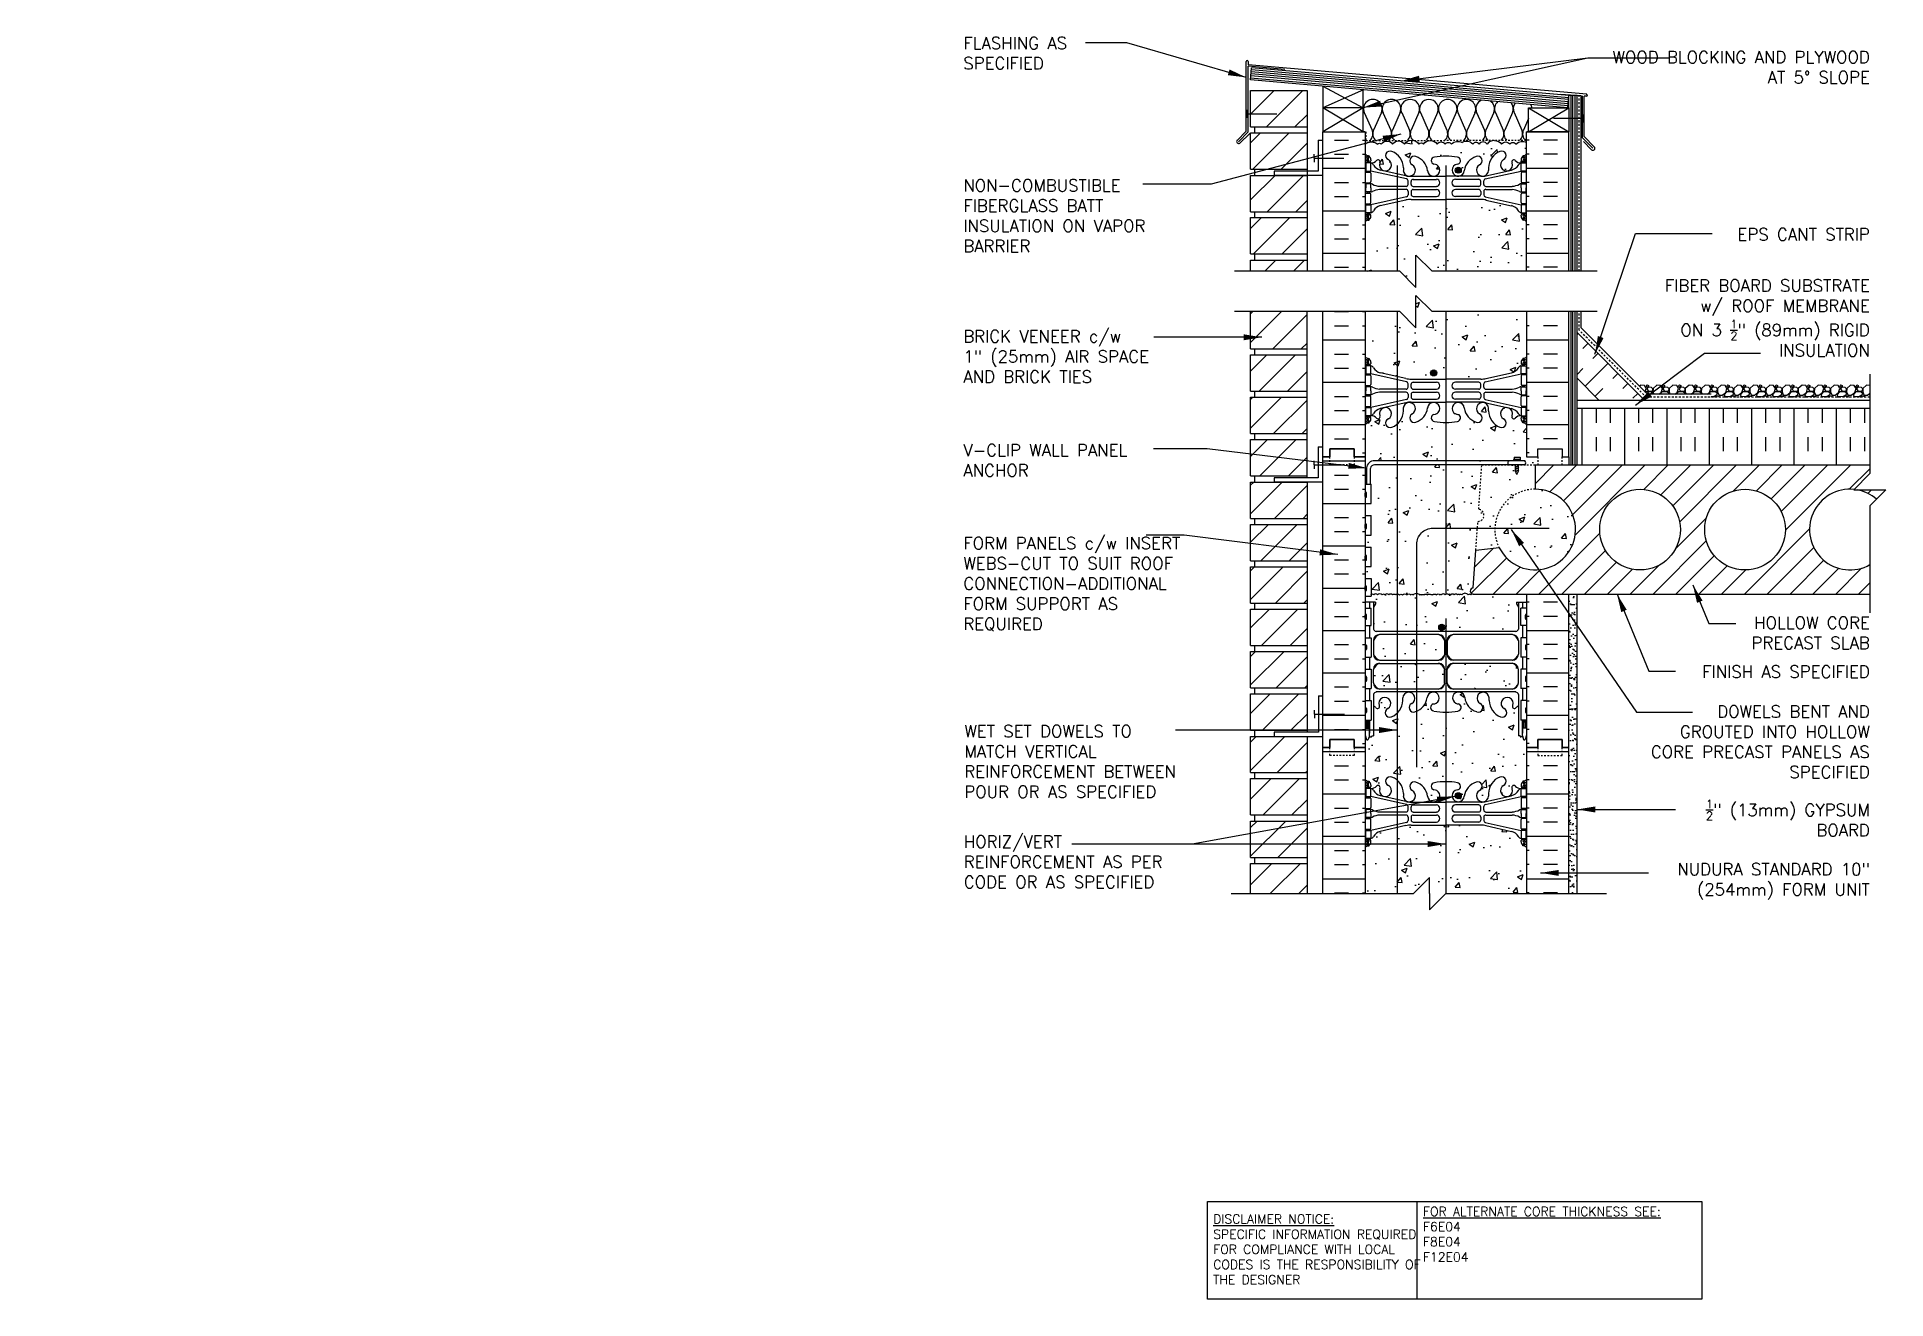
# Model space of a CAD drawing. Header units: inches. Extents: x 98 to 213, y 114 to 192.
import ezdxf

# ---------------------------------------------------------------- set-up
doc = ezdxf.new("R2010")
doc.units = ezdxf.units.IN
doc.header["$LTSCALE"] = 0.5
doc.header["$MEASUREMENT"] = 0
doc.linetypes.add('DASHED2', pattern=[0.375, 0.25, -0.125])
doc.linetypes.add('HIDDEN2', pattern=[0.1875, 0.125, -0.0625])
for name, color, linetype in [('HATCH', 12, 'Continuous'), ('Hidden2', 12, 'HIDDEN2'), ('line25', 2, 'Continuous'), ('LINE3', 3, 'Continuous'), ('LINE50', 5, 'Continuous'), ('LINE9', 9, 'Continuous'), ('TEXT', 4, 'Continuous'), ('Web_Edge', 9, 'Continuous')]:
    doc.layers.add(name, color=color, linetype=linetype)
doc.styles.add('DIM', font='romans.shx', dxfattribs={"width": 0.7})
doc.styles.add('ROMANS', font='romans.shx', dxfattribs={"height": 0.75})
doc.styles.get("Standard").update_dxf_attribs({"font": 'romans.shx', "height": 0.75})
doc.dimstyles.new('ext_12', dxfattribs={"dimscale": 12, "dimtxt": 0.09375, "dimasz": 0.09375, "dimexe": 0.09375, "dimexo": 0.0625, "dimgap": 0.0625, "dimtad": 1, "dimdec": 1, "dimzin": 3, "dimdsep": 46, "dimlunit": 4, "dimtxsty": 'DIM', "dimcen": 0.09, "dimdle": 0.09375, "dimclrt": 4, "dimadec": 0, "dimazin": 0, "dimtfac": 1, "dimtdec": 1, "dimtmove": 2, "dimatfit": 3, "dimfxl": 1, "dimfrac": 2, "dimtolj": 1, "dimtzin": 0, "dimarcsym": 0})

msp = doc.modelspace()

# ---------------------------------------------------------------- texts
at = {"layer": 'TEXT', "char_height": 0.75, "style": 'ROMANS'}
for s, insert, width, attachment_point in [('FLASHING AS \\PSPECIFIED', (155.57, 191.8), 8.7776, 1), ('\\A1;WOOD BLOCKING AND PLYWOOD \\PAT 5%%D SLOPE', (211.73, 190.93), 17.3954, 3), ('NON-COMBUSTIBLE\\PFIBERGLASS BATT INSULATION ON VAPOR BARRIER', (155.57, 182.98), 12.4405, 1), ('\\A1;EPS CANT STRIP', (211.73, 179.95), 9.5934, 3), ('\\A1;FIBER BOARD SUBSTRATE\\Pw/ ROOF MEMBRANE \\PON 3 {\\H0.7x;\\S1/2;}" (89mm) RIGID \\PINSULATION', (211.73, 176.78), 26.1134, 3), ('BRICK VENEER c/w \\P1" (25mm) AIR SPACE AND BRICK TIES', (155.57, 172.01), 14.5643, 4), ('V-CLIP WALL PANEL ANCHOR', (155.57, 166.58), 12.4405, 1), ('FORM PANELS c/w INSERT WEBS-CUT TO SUIT ROOF CONNECTION-ADDITIONAL\\PFORM SUPPORT AS \\PREQUIRED', (155.57, 157.91), 14.5661, 4), ('HOLLOW CORE PRECAST SLAB', (211.73, 155.89), 12.9349, 3), ('FINISH AS SPECIFIED', (211.73, 152.86), 15.6784, 3), ('DOWELS BENT AND GROUTED INTO HOLLOW CORE PRECAST PANELS AS SPECIFIED', (211.73, 150.39), 15.1997, 3), ('WET SET DOWELS TO MATCH VERTICAL REINFORCEMENT BETWEEN POUR OR AS SPECIFIED', (155.63, 146.92), 15.3151, 4), ('\\A1;{\\H0.7x;\\S1/2;}" (13mm) GYPSUM \\PBOARD', (211.73, 144.55), 17.2174, 3), ('HORIZ/VERT REINFORCEMENT AS PER CODE OR AS SPECIFIED', (155.6, 142.33), 14.3683, 1), ('NUDURA STANDARD 10" (254mm) FORM UNIT', (211.73, 140.62), 17.2174, 3)]:
    msp.add_mtext(s, dxfattribs=dict(at, insert=insert, width=width, attachment_point=attachment_point))
at = {"layer": 'TEXT', "char_height": 0.5625, "attachment_point": 4}
for s, insert, width in [('{\\LFOR ALTERNATE CORE THICKNESS SEE:\\P}F6E04\\PF8E04\\PF12E04', (184.05, 117.64), 23.333), ('{\\LDISCLAIMER NOTICE:}\\PSPECIFIC INFORMATION REQUIRED FOR COMPLIANCE WITH LOCAL CODES IS THE RESPONSIBILITY OF THE DESIGNER', (171.05, 116.7), 14.0024)]:
    msp.add_mtext(s, dxfattribs=dict(at, insert=insert, width=width))

# ---------------------------------------------------------------- hatches: boundary and pattern name
at = {"layer": 'HATCH'}
h = msp.add_hatch(dxfattribs=at)
h.set_pattern_fill('ANSI31', color=256, scale=10, style=0)
h.set_pattern_definition([(45, (174.7276, 149.4853), (-0.883883, 0.883883), [])])
h.paths.add_polyline_path([(176.87, 151.11), (173.37, 151.11), (173.37, 148.86), (176.87, 148.86)])
h.paths.add_polyline_path([(176.87, 153.73), (173.37, 153.73), (173.37, 151.48), (176.87, 151.48)])
h.paths.add_polyline_path([(176.88, 156.36), (173.37, 156.36), (173.37, 154.11), (176.87, 154.11)])
h.paths.add_polyline_path([(176.88, 158.98), (173.37, 158.98), (173.37, 156.73), (176.88, 156.73)])
h.paths.add_polyline_path([(176.88, 161.61), (173.37, 161.61), (173.37, 159.36), (176.88, 159.36)])
h.paths.add_polyline_path([(176.88, 164.23), (173.37, 164.23), (173.37, 161.98), (176.88, 161.98)])
h.paths.add_polyline_path([(176.88, 166.86), (173.37, 166.86), (173.37, 164.61), (176.88, 164.61)])
h.paths.add_polyline_path([(176.87, 169.48), (173.37, 169.48), (173.37, 167.23), (176.88, 167.23)])
h.paths.add_polyline_path([(176.87, 172.11), (173.37, 172.11), (173.37, 169.86), (176.87, 169.86)])
h.paths.add_polyline_path([(176.87, 174.79), (173.37, 174.79), (173.37, 172.48), (176.87, 172.48)])
h.paths.add_polyline_path([(176.87, 180.61), (173.37, 180.61), (173.37, 178.36), (176.87, 178.36)])
h.paths.add_polyline_path([(176.87, 183.23), (173.37, 183.23), (173.37, 180.98), (176.87, 180.98)])
h.paths.add_polyline_path([(176.87, 185.86), (173.37, 185.86), (173.37, 183.61), (176.87, 183.61)])
h.paths.add_polyline_path([(176.87, 188.48), (173.37, 188.48), (173.37, 186.23), (176.87, 186.23)])
h.paths.add_polyline_path([(176.87, 177.98), (173.37, 177.98), (173.37, 177.29), (176.87, 177.29)])
h.paths.add_polyline_path([(176.87, 140.61), (173.37, 140.61), (173.37, 138.74), (176.87, 138.74)])
h.paths.add_polyline_path([(176.87, 143.23), (173.37, 143.23), (173.37, 140.98), (176.87, 140.98)])
h.paths.add_polyline_path([(176.87, 145.86), (173.37, 145.86), (173.37, 143.61), (176.87, 143.61)])
h.paths.add_polyline_path([(176.87, 148.48), (174.83, 148.48), (173.37, 148.48), (173.37, 146.23), (176.87, 146.23)])
h = msp.add_hatch(dxfattribs=at)
h.set_pattern_fill('INSUL', color=256, scale=7, style=0)
h.set_pattern_definition([(0, (-2745.6921, -228.4592), (0, 2.625), []), (0, (-2745.6921, -227.5842), (0, 2.625), [0.875, -0.875]), (0, (-2745.6921, -226.7092), (0, 2.625), [0.875, -0.875])])
h.paths.add_polyline_path([(180.47, 185.92), (177.84, 185.92), (177.84, 177.29), (180.47, 177.29)])
h = msp.add_hatch(dxfattribs=at)
h.set_pattern_fill('INSUL', color=256, scale=7, style=0)
h.set_pattern_definition([(180, (3116.631, -228.4592), (0, 2.625), []), (180, (3116.631, -227.5842), (0, 2.625), [0.875, -0.875]), (180, (3116.631, -226.7092), (0, 2.625), [0.875, -0.875])])
h.paths.add_polyline_path([(193.09, 185.92), (190.47, 185.92), (190.47, 177.29), (193.09, 177.29)])
h = msp.add_hatch(dxfattribs=at)
h.set_pattern_fill('AR-CONC', color=256, scale=0.5)
h.set_pattern_definition([(50, (0, 0), (3.5863, -0.31376), [0.375, -4.125]), (355, (0, 0), (-0.693757, 3.76096), [0.3, -3.3]), (100.4514, (0.299, -0.026), (2.892544, 3.4472), [0.3187, -3.50571]), (46.1842, (0, 1), (5.33621, -0.8276), [0.5625, -6.1875]), (96.6356, (0.4447, 0.931), (4.67331, 4.87059), [0.47805, -5.25857]), (351.1842, (0, 1), (4.67331, 4.87059), [0.45, -4.95]), (21, (0.5, 0.75), (2.984535, -2.013094), [0.375, -4.125]), (326, (0.5, 0.75), (1.216577, 3.62575), [0.3, -3.3]), (71.4514, (0.7487, 0.5822), (4.20111, 1.612656), [0.3187, -3.50571]), (37.5, (0, 0), (0.060799, 1.664469), [0, -3.26, 0, -3.35, 0, -3.3125]), (7.5, (0, 0), (1.315348, 1.972059), [0, -1.91, 0, -3.185, 0, -1.2625]), (327.5, (-1.115, 0), (2.669112, -0.1127744), [0, -1.25, 0, -3.9, 0, -5.175]), (317.5, (-1.615, 0), (2.91593, 0.500525), [0, -1.625, 0, -2.59, 0, -3.675])])
h.paths.add_polyline_path([(188.82, 184.71, -1), (189.03, 184.2, 2.155404), (189.57, 184.01), (189.56, 184.03, -0.834375), (189.77, 184.16, 0.23174), (190.13, 184), (190.23, 184), (190.23, 184.07), (190.19, 184.07, -0.414214), (190.12, 184.14), (190.12, 184.2, -0.249069), (190.23, 184.41), (190.23, 184.45), (190.32, 184.45, 0.08841), (190.47, 184.55), (190.47, 185.27, 0.336749), (189.81, 185.17, 0.520567), (189.42, 185.17, 0.520567), (188.92, 185.17, 0.259173), (188.47, 185.38, 0.259173), (188.02, 185.17, 0.520567), (187.52, 185.17, 0.520567), (187.13, 185.17, 0.336749), (186.47, 185.27, 0.336749), (185.81, 185.17, 0.520567), (185.42, 185.17, 0.520567), (184.92, 185.17, 0.520567), (184.07, 185.17, 0.520567), (183.79, 185.17, 0.520567), (182.9, 185.17, 0.520567), (182.16, 185.17, 0.520567), (181.46, 185.17, 0.520567), (181.24, 185.17, 0.321585), (180.47, 185.19), (180.47, 184.55, 0.088416), (180.62, 184.45), (180.71, 184.45), (180.71, 184.41, -0.249069), (180.82, 184.2), (180.82, 184.14, -0.414214), (180.75, 184.07), (180.71, 184.07), (180.71, 184), (180.81, 184, 0.231736), (181.17, 184.16, -0.8344), (181.38, 184.03), (181.37, 184.01, 2.155404), (181.91, 184.2, -1), (182.12, 184.71, -0.311223), (182.83, 183.7), (182.83, 183.53, 1.661382), (183.39, 183.89, -1), (183.6, 184.4, -0.30095), (184.34, 183.52, 1.661382), (184.9, 183.88, 0.055617), (184.72, 183.92, -0.843243), (184.76, 184.36, -0.047544), (185.47, 184.42, -0.047544), (186.18, 184.36, -0.843243), (186.22, 183.92, 0.055617), (186.04, 183.88, 1.661382), (186.6, 183.52, -0.30095), (187.34, 184.4, -1), (187.55, 183.89, 1.661382), (188.11, 183.53), (188.11, 183.7, -0.311223)])
h.paths.add_polyline_path([(190.23, 180.5, -0.249069), (190.12, 180.7), (190.12, 180.77, -0.414214), (190.19, 180.83), (190.23, 180.83), (190.23, 180.9), (190.13, 180.9, -0.155529), (189.95, 181.04, 0.180914), (189.54, 181.35), (187.95, 181.7, 0.054974), (187.63, 181.74), (185.47, 181.74), (183.31, 181.74, 0.054974), (182.98, 181.7), (181.4, 181.35, 0.180914), (180.99, 181.04, -0.155529), (180.81, 180.9), (180.71, 180.9), (180.71, 180.83), (180.75, 180.83, -0.414214), (180.82, 180.77), (180.82, 180.7, -0.249069), (180.71, 180.5), (180.71, 180.46), (180.62, 180.46, 0.088416), (180.47, 180.36), (180.47, 177.29), (182.61, 177.29), (183.61, 176.29), (183.61, 178.29), (184.61, 177.29), (190.47, 177.29), (190.47, 180.36, 0.08841), (190.32, 180.46), (190.23, 180.46)])
h.paths.add_polyline_path([(190.47, 174.79), (184.61, 174.79), (183.61, 175.79), (183.61, 173.79), (182.61, 174.79), (180.47, 174.79), (180.47, 171.99, 0.088416), (180.62, 171.89), (180.71, 171.89), (180.71, 171.85, -0.249069), (180.82, 171.64), (180.82, 171.57, -0.414214), (180.75, 171.51), (180.71, 171.51), (180.71, 171.44), (180.81, 171.44, -0.155529), (180.99, 171.31, 0.180914), (181.4, 171), (182.98, 170.64, 0.054974), (183.31, 170.61), (185.47, 170.61), (187.63, 170.61, 0.054974), (187.95, 170.64), (189.54, 171, 0.180914), (189.95, 171.31, -0.155529), (190.13, 171.44), (190.23, 171.44), (190.23, 171.51), (190.19, 171.51, -0.414214), (190.12, 171.57), (190.12, 171.64, -0.249069), (190.23, 171.85), (190.23, 171.89), (190.32, 171.89, 0.08841), (190.47, 171.99)])
h.paths.add_polyline_path([(190.47, 167.79, 0.08841), (190.32, 167.89), (190.23, 167.89), (190.23, 167.93, -0.249069), (190.12, 168.14), (190.12, 168.21, -0.414214), (190.19, 168.27), (190.23, 168.27), (190.23, 168.34), (190.13, 168.34, 0.231736), (189.77, 168.19, -0.8344), (189.56, 168.32), (189.57, 168.34, 2.155404), (189.03, 168.14, -1), (188.82, 167.63, -0.311223), (188.11, 168.65), (188.11, 168.81, 1.661382), (187.55, 168.46, -1), (187.34, 167.95, -0.30095), (186.6, 168.82, 1.661382), (186.04, 168.47, 0.055617), (186.22, 168.42, -0.843243), (186.18, 167.99, -0.047544), (185.47, 167.93, -0.047544), (184.76, 167.99, -0.843243), (184.72, 168.42, 0.055617), (184.9, 168.47, 1.661382), (184.34, 168.82, -0.30095), (183.6, 167.95, -1), (183.39, 168.46, 1.661382), (182.83, 168.81), (182.83, 168.65, -0.311223), (182.12, 167.63, -1), (181.91, 168.14, 2.155404), (181.37, 168.34), (181.38, 168.32, -0.834375), (181.17, 168.19, 0.23174), (180.81, 168.34), (180.71, 168.34), (180.71, 168.27), (180.75, 168.27, -0.414214), (180.82, 168.21), (180.82, 168.14, -0.249069), (180.71, 167.93), (180.71, 167.89), (180.62, 167.89, 0.088416), (180.47, 167.79), (180.47, 165.79), (180.47, 164.1), (180.55, 164.1), (180.55, 165.1, -0.379483), (181.04, 165.54), (189.78, 165.54), (189.78, 165.58), (189.69, 165.58, -1), (189.69, 165.65), (189.69, 165.77), (190.06, 165.77), (190.06, 165.65, -1), (190.06, 165.58), (189.97, 165.58), (189.97, 165.54), (190.37, 165.54, -0.386179), (190.37, 165.29), (191, 165.29), (191.16, 165.29), (191.16, 165.79), (190.47, 165.79)])
h.paths.add_polyline_path([(187.5, 162.55), (187.69, 165.29), (181.04, 165.29, 0.366745), (180.8, 165.08), (180.8, 164.1), (180.83, 164.1), (180.83, 162.9), (180.47, 162.9), (180.47, 162.15), (180.83, 162.15), (180.83, 160.95), (180.47, 160.95), (180.47, 160.2), (180.83, 160.2), (180.83, 159), (180.47, 159), (180.47, 158.25), (180.83, 158.25), (180.83, 157.26, -0.027214), (180.85, 157.24, -0.520567), (181.01, 157.24, -0.520567), (181.23, 157.24, -0.520567), (181.51, 157.24, -0.520567), (181.7, 157.24, -0.520567), (181.93, 157.24, -0.507124), (182.15, 157.24, -0.507124), (182.36, 157.24, -0.520567), (182.59, 157.24, -0.520567), (182.78, 157.24, -0.520567), (183.06, 157.24, -0.520567), (183.28, 157.24, -0.520567), (183.44, 157.24, -0.520567), (183.84, 157.24, -0.520567), (183.98, 157.24, -0.520567), (184.11, 157.24, -0.520567), (184.32, 157.24, -0.520567), (184.53, 157.24, -0.592026), (184.65, 157.24, -0.507124), (184.87, 157.24, -0.520567), (185.1, 157.24, -0.139223), (185.15, 157.28, -0.139223), (185.19, 157.24, -0.520567), (185.42, 157.24, -0.507124), (185.64, 157.24, -0.592026), (185.77, 157.24, -0.520567), (185.97, 157.24, -0.520567), (186.18, 157.24, -0.520567), (186.31, 157.24, -0.520567), (186.45, 157.24, -0.520567), (186.85, 157.24, -0.520567), (187.01, 157.24, -0.256196), (187.13, 157.3, -0.923848), (187.16, 157.67), (187.32, 160.01), (187.45, 161.8, 0.932515)])
h.paths.add_polyline_path([(191, 163.79), (191, 165.29), (190.37, 165.29), (189.97, 165.29), (189.97, 164.9), (189.87, 164.71), (189.78, 164.9), (189.78, 165.29), (187.69, 165.29), (187.5, 162.55, -0.932515), (187.45, 161.8), (187.32, 160.01), (188.77, 160.17, -0.559194)])
h.paths.add_polyline_path([(191, 163.79, 0.559194), (188.77, 160.17, 1.788289)])
h.paths.add_polyline_path([(189.96, 156.48), (189.84, 156.68), (189.84, 156.79), (190.47, 156.79), (190.47, 157.29), (187.16, 157.29, -0.039583), (187.13, 157.3, 0.256196), (187.01, 157.24, 0.520567), (186.85, 157.24, 0.520567), (186.45, 157.24, 0.520567), (186.31, 157.24, 0.520567), (186.18, 157.24, 0.520567), (185.97, 157.24, 0.520567), (185.77, 157.24, 0.592026), (185.64, 157.24, 0.507124), (185.42, 157.24, 0.520567), (185.19, 157.24, 0.139223), (185.15, 157.28, 0.139223), (185.1, 157.24, 0.520567), (184.87, 157.24, 0.507124), (184.65, 157.24, 0.592026), (184.53, 157.24, 0.520567), (184.32, 157.24, 0.520567), (184.11, 157.24, 0.520567), (183.98, 157.24, 0.520567), (183.84, 157.24, 0.520567), (183.44, 157.24, 0.520567), (183.28, 157.24, 0.520567), (183.06, 157.24, 0.520567), (182.78, 157.24, 0.520567), (182.59, 157.24, 0.520567), (182.36, 157.24, 0.507124), (182.15, 157.24, 0.507124), (181.93, 157.24, 0.520567), (181.7, 157.24, 0.520567), (181.51, 157.24, 0.520567), (181.23, 157.24, 0.520567), (181.01, 157.24, 0.520567), (180.85, 157.24, 0.027214), (180.83, 157.26), (180.83, 157.17), (180.47, 157.17), (180.47, 156.79), (181.1, 156.79), (181.1, 156.68), (180.98, 156.48), (180.98, 155.12, 0.268156), (181.14, 154.97), (189.8, 154.97, 0.268138), (189.96, 155.12)])
h.paths.add_polyline_path([(185.39, 154.41, 0.225652), (185.02, 154.79), (181.35, 154.79, 0.225652), (180.98, 154.41), (180.98, 153.57, 0.225652), (181.35, 153.19), (185.02, 153.19, 0.225652), (185.39, 153.57)])
h.paths.add_polyline_path([(185.39, 152.63, 0.225652), (185.02, 153), (181.35, 153, 0.225652), (180.98, 152.63), (180.98, 151.79, 0.225652), (181.35, 151.41), (185.02, 151.41, 0.225652), (185.39, 151.79)])
h.paths.add_polyline_path([(189.96, 152.63, 0.225652), (189.58, 153), (185.92, 153, 0.225652), (185.55, 152.63), (185.55, 151.79, 0.225652), (185.92, 151.41), (189.58, 151.41, 0.225652), (189.96, 151.79)])
h.paths.add_polyline_path([(190.47, 147.79), (190.47, 148.55), (190.38, 148.29, -0.6), (190.28, 148.29), (190.24, 148.44), (190.11, 148.44, -0.414214), (190.06, 148.49), (190.06, 148.52), (189.96, 148.52), (189.96, 150.36, 0.108935), (189.81, 150.25, -0.8344), (189.6, 150.37), (189.61, 150.39, 2.155404), (189.07, 150.2, -1), (188.85, 149.69, -0.311223), (188.15, 150.7), (188.15, 150.87, 1.661382), (187.59, 150.52, -1), (187.37, 150.01, -0.30095), (186.64, 150.88, 1.661382), (186.07, 150.53, 0.055617), (186.25, 150.48, -0.843243), (186.22, 150.05, -0.049932), (185.47, 149.98, -0.049932), (184.72, 150.05, -0.843243), (184.69, 150.48, 0.055617), (184.86, 150.53, 1.661382), (184.3, 150.88, -0.30095), (183.57, 150.01, -1), (183.35, 150.52, 1.661382), (182.79, 150.87), (182.79, 150.7, -0.311223), (182.08, 149.69, -1), (181.87, 150.2, 2.155404), (181.33, 150.39), (181.34, 150.37, -0.834375), (181.13, 150.25, 0.108938), (180.98, 150.36), (180.98, 148.52), (180.88, 148.52), (180.88, 148.49, -0.414214), (180.83, 148.44), (180.7, 148.44), (180.65, 148.29, -0.6), (180.55, 148.29), (180.47, 148.55), (180.47, 147.79), (180.47, 145.79, 0.088416), (180.62, 145.7), (180.71, 145.7), (180.71, 145.66, -0.249069), (180.82, 145.45), (180.82, 145.38, -0.414214), (180.75, 145.32), (180.71, 145.32), (180.71, 145.25), (180.81, 145.25, 0.231736), (181.17, 145.4, -0.8344), (181.38, 145.27), (181.37, 145.25, 2.155404), (181.91, 145.45, -1), (182.12, 145.96, -0.311223), (182.83, 144.94), (182.83, 144.78, 1.661382), (183.39, 145.13, -1), (183.6, 145.64, -0.30095), (184.34, 144.77, 1.661382), (184.9, 145.12, 0.055617), (184.72, 145.17, -0.843243), (184.76, 145.6, -0.047544), (185.47, 145.66, -0.047544), (186.18, 145.6, -0.843243), (186.22, 145.17, 0.055617), (186.04, 145.12, 1.661382), (186.6, 144.77, -0.30095), (187.34, 145.64, -1), (187.55, 145.13, 1.661382), (188.11, 144.78), (188.11, 144.94, -0.311223), (188.82, 145.96, -1), (189.03, 145.45, 2.155404), (189.57, 145.25), (189.56, 145.27, -0.834375), (189.77, 145.4, 0.23174), (190.13, 145.25), (190.23, 145.25), (190.23, 145.32), (190.19, 145.32, -0.414214), (190.12, 145.38), (190.12, 145.45, -0.249069), (190.23, 145.66), (190.23, 145.7), (190.32, 145.7, 0.08841), (190.47, 145.79)])
h.paths.add_polyline_path([(190.47, 141.6, 0.08841), (190.32, 141.7), (190.23, 141.7), (190.23, 141.74, -0.249069), (190.12, 141.95), (190.12, 142.02, -0.414214), (190.19, 142.08), (190.23, 142.08), (190.23, 142.15), (190.13, 142.15, -0.155529), (189.95, 142.28, 0.180914), (189.54, 142.59), (187.95, 142.95, 0.054974), (187.63, 142.98), (185.47, 142.98), (183.31, 142.98, 0.054974), (182.98, 142.95), (181.4, 142.59, 0.180914), (180.99, 142.28, -0.155529), (180.81, 142.15), (180.71, 142.15), (180.71, 142.08), (180.75, 142.08, -0.414214), (180.82, 142.02), (180.82, 141.95, -0.249069), (180.71, 141.74), (180.71, 141.7), (180.62, 141.7, 0.088416), (180.47, 141.6), (180.47, 138.74), (183.46, 138.74), (184.46, 139.74), (184.46, 138.74), (184.46, 137.74), (185.46, 138.74), (190.47, 138.74)])
h = msp.add_hatch(dxfattribs=at)
h.set_pattern_fill('INSUL', color=256, scale=7, style=0)
h.set_pattern_definition([(0, (-2745.6921, -231.215), (0, 2.625), []), (0, (-2745.6921, -230.34), (0, 2.625), [0.875, -0.875]), (0, (-2745.6921, -229.465), (0, 2.625), [0.875, -0.875])])
h.paths.add_polyline_path([(180.47, 174.79), (177.84, 174.79), (177.84, 165.79), (178.28, 165.79), (178.28, 166.29), (179.78, 166.29), (179.78, 165.79), (180.47, 165.79)])
h = msp.add_hatch(dxfattribs=at)
h.set_pattern_fill('INSUL', color=256, scale=7, style=0)
h.set_pattern_definition([(180, (3116.631, -231.215), (0, 2.625), []), (180, (3116.631, -230.34), (0, 2.625), [0.875, -0.875]), (180, (3116.631, -229.465), (0, 2.625), [0.875, -0.875])])
h.paths.add_polyline_path([(193.09, 174.79), (190.47, 174.79), (190.47, 165.79), (191.16, 165.79), (191.16, 166.29), (192.66, 166.29), (192.66, 165.79), (193.09, 165.79)])
h = msp.add_hatch(dxfattribs=at)
h.set_pattern_fill('INSUL', color=256, scale=7, angle=45, style=0)
h.set_pattern_definition([(45, (86.2913, 10.3933), (-1.856155, 1.856155), []), (45, (85.6726, 11.012), (-1.856155, 1.856155), [0.875, -0.875]), (45, (85.0539, 11.6308), (-1.856155, 1.856155), [0.875, -0.875])])
h.paths.add_polyline_path([(194.84, 169.42), (197.67, 169.42), (193.59, 173.5), (193.59, 170.67)])
h = msp.add_hatch(dxfattribs=at)
h.set_pattern_fill('AR-CONC', color=256, scale=0.5, style=0)
h.paths.add_polyline_path([(184.88, 170.42), (183.88, 170.42), (183.88, 169.99), (184.88, 169.99, 1)])
h = msp.add_hatch(dxfattribs=at)
h.set_pattern_fill('AR-CONC', color=256, scale=0.5, style=0)
h.paths.add_polyline_path([(184.88, 169.8), (183.88, 169.8), (183.88, 169.36), (184.88, 169.36, 1)])
h = msp.add_hatch(dxfattribs=at)
h.set_pattern_fill('INSUL', color=256, scale=7, angle=90, style=0)
h.set_pattern_definition([(90, (86.2913, 10.3933), (-2.625, 2e-16), []), (90, (85.4163, 10.3933), (-2.625, 2e-16), [0.875, -0.875]), (90, (84.5413, 10.3933), (-2.625, 2e-16), [0.875, -0.875])])
h.paths.add_polyline_path([(193.59, 168.79), (193.59, 165.29), (211.73, 165.29), (211.73, 168.79)])
h = msp.add_hatch(dxfattribs=at)
h.set_pattern_fill('INSUL', color=256, scale=7, style=0)
h.set_pattern_definition([(0, (-2745.6921, -249.215), (0, 2.625), []), (0, (-2745.6921, -248.34), (0, 2.625), [0.875, -0.875]), (0, (-2745.6921, -247.465), (0, 2.625), [0.875, -0.875])])
h.paths.add_polyline_path([(177.84, 147.79), (178.28, 147.79), (178.28, 148.29), (179.78, 148.29), (179.78, 147.79), (180.47, 147.79), (180.47, 165.79), (179.78, 165.79), (179.78, 166.29), (178.28, 166.29), (178.28, 165.79), (177.84, 165.79)])
h = msp.add_hatch(dxfattribs=at)
h.set_pattern_fill('ANSI31', color=256, scale=8, style=0)
edge = h.paths.add_edge_path(flags=16)
edge.add_arc((197.5, 161.29), 2.5, 0, 360)
edge = h.paths.add_edge_path(flags=16)
edge.add_arc((204, 161.29), 2.5, 0, 360)
edge = h.paths.add_edge_path()
edge.add_arc((210.5, 161.29), 2.5, 83.9701, 299.6725)
edge.add_line((211.73, 159.12), (211.73, 157.29))
edge.add_line((211.73, 157.29), (191, 157.29))
edge.add_line((191, 157.29), (187.16, 157.29))
edge.add_line((187.16, 157.29), (187.09, 157.31))
edge.add_line((187.09, 157.31), (187.02, 157.35))
edge.add_line((187.02, 157.35), (186.98, 157.41))
edge.add_line((186.98, 157.41), (186.97, 157.48))
edge.add_line((186.97, 157.48), (186.98, 157.55))
edge.add_line((186.98, 157.55), (187.02, 157.61))
edge.add_line((187.02, 157.61), (187.09, 157.66))
edge.add_line((187.09, 157.66), (187.16, 157.67))
edge.add_line((187.16, 157.67), (187.32, 160.01))
edge.add_line((187.32, 160.01), (188.77, 160.17))
edge.add_line((188.77, 160.17), (189.14, 159.62))
edge.add_line((189.14, 159.62), (189.64, 159.19))
edge.add_line((189.64, 159.19), (190.24, 158.91))
edge.add_line((190.24, 158.91), (190.89, 158.8))
edge.add_line((190.89, 158.8), (191.49, 158.84))
edge.add_line((191.49, 158.84), (192.06, 159.03))
edge.add_line((192.06, 159.03), (192.66, 159.43))
edge.add_line((192.66, 159.43), (193.13, 159.99))
edge.add_line((193.13, 159.99), (193.4, 160.59))
edge.add_line((193.4, 160.59), (193.5, 161.24))
edge.add_line((193.5, 161.24), (193.42, 161.9))
edge.add_line((193.42, 161.9), (193.18, 162.51))
edge.add_line((193.18, 162.51), (192.78, 163.04))
edge.add_line((192.78, 163.04), (192.26, 163.45))
edge.add_line((192.26, 163.45), (191.65, 163.71))
edge.add_line((191.65, 163.71), (191, 163.79))
edge.add_line((191, 163.79), (191, 165.29))
edge.add_line((191, 165.29), (211.73, 165.29))
edge.add_line((211.73, 165.29), (211.73, 164.76))
edge.add_line((211.73, 164.76), (210.73, 163.76))
edge.add_line((210.73, 163.76), (212.73, 163.76))
edge.add_line((212.73, 163.76), (212.15, 163.17))
edge.add_line((212.15, 163.17), (211.73, 163.47))
edge.add_arc((210.5, 161.29), 2.5, 60.3275, 79.8865)
edge.add_line((210.94, 163.76), (210.73, 163.76))
edge.add_line((210.73, 163.76), (210.76, 163.78))
h = msp.add_hatch(dxfattribs=at)
h.set_pattern_fill('ANSI31', color=256, scale=8, style=0)
h.paths.add_polyline_path([(197.86, 161.8), (206.17, 161.8), (206.17, 162.93), (197.86, 162.93)], flags=24)
h.paths.add_polyline_path([(197.86, 160.83), (206.31, 160.83), (206.31, 161.96), (197.86, 161.96)], flags=24)
h = msp.add_hatch(dxfattribs=at)
h.set_pattern_fill('AR-CONC', color=256, scale=0.5, style=0)
h.paths.add_polyline_path([(99.62, 158.56, 2.155404), (99.08, 158.75), (99.09, 158.73, -0.8344), (98.88, 158.6, -0.000004), (98.88, 158.6, 0.23174), (98.52, 158.75), (98.41, 158.75), (98.41, 158.68), (98.46, 158.68, -0.414214), (98.52, 158.62), (98.52, 158.55, -0.249069), (98.41, 158.35), (98.41, 158.31), (98.32, 158.31, 0.088416), (98.18, 158.21), (98.18, 158.07), (99.57, 158.07, -0.601826)])
h = msp.add_hatch(dxfattribs=at)
h.set_pattern_fill('INSUL', color=256, scale=7, style=0)
h.set_pattern_definition([(180, (3116.631, -249.215), (0, 2.625), []), (180, (3116.631, -248.34), (0, 2.625), [0.875, -0.875]), (180, (3116.631, -247.465), (0, 2.625), [0.875, -0.875])])
h.paths.add_polyline_path([(193.09, 157.29), (190.47, 157.29), (190.47, 147.79), (191.16, 147.79), (191.16, 148.29), (192.66, 148.29), (192.66, 147.79), (193.09, 147.79)])
h = msp.add_hatch(dxfattribs=at)
h.set_pattern_fill('AR-SAND', color=256, scale=0.25, style=0)
h.set_pattern_definition([(37.5, (17.63575, -10.81183), (-0.01574834, 0.48170594), [0, -0.38, 0, -0.425, 0, -0.40625]), (7.5, (17.63575, -10.81183), (0.4424442, 0.7055365), [0, -0.205, 0, -0.3425, 0, -0.13125]), (327.5, (17.32825, -10.81183), (0.7785355, 0.00141476), [0, -0.125, 0, -0.45, 0, -0.5875]), (317.5, (17.32825, -10.81183), (0.7515317, 0.2194189), [0, -0.0625, 0, -0.295, 0, -0.3375])])
h.paths.add_polyline_path([(193.09, 147.74), (193.09, 138.74), (193.59, 138.74), (193.59, 157.29), (193.09, 157.29)])
h = msp.add_hatch(dxfattribs=at)
h.set_pattern_fill('AR-CONC', color=256, scale=0.5, style=0)
h.paths.add_polyline_path([(108.21, 154.9), (107.96, 154.9), (107.96, 152.83), (108.21, 152.89)])
h = msp.add_hatch(dxfattribs=at)
h.set_pattern_fill('AR-CONC', color=256, style=0)
h.paths.add_polyline_path([(100.15, 148.43, -0.087358), (99.83, 148.24, -1), (99.62, 148.75, 2.155404), (99.08, 148.94), (99.09, 148.92, -0.8344), (98.88, 148.8, -0.000004), (98.88, 148.8, 0.23174), (98.52, 148.95), (98.41, 148.95), (98.41, 148.88), (98.46, 148.88, -0.414214), (98.52, 148.81), (98.52, 148.75, -0.249069), (98.41, 148.54), (98.41, 148.5), (98.32, 148.5, 0.088416), (98.18, 148.4), (98.18, 146.95, -0.514125), (98.59, 146.93, -0.520567), (98.98, 146.93, -0.520567), (99.38, 146.93, -0.520567), (99.85, 146.93, -0.357509), (100.15, 147.02)])
h = msp.add_hatch(dxfattribs=at)
h.set_pattern_fill('INSUL', color=256, scale=7, style=0)
h.set_pattern_definition([(0, (-2745.6921, -267.215), (0, 2.625), []), (0, (-2745.6921, -266.34), (0, 2.625), [0.875, -0.875]), (0, (-2745.6921, -265.465), (0, 2.625), [0.875, -0.875])])
h.paths.add_polyline_path([(177.84, 138.74), (180.47, 138.74), (180.47, 147.79), (179.78, 147.79), (179.78, 148.29), (178.28, 148.29), (178.28, 147.79), (177.84, 147.79)])
h = msp.add_hatch(dxfattribs=at)
h.set_pattern_fill('INSUL', color=256, scale=7, style=0)
h.set_pattern_definition([(180, (3116.631, -267.215), (0, 2.625), []), (180, (3116.631, -266.34), (0, 2.625), [0.875, -0.875]), (180, (3116.631, -265.465), (0, 2.625), [0.875, -0.875])])
h.paths.add_polyline_path([(190.47, 138.74), (193.09, 138.74), (193.09, 147.79), (192.66, 147.79), (192.66, 148.29), (191.16, 148.29), (191.16, 147.79), (190.47, 147.79)])
at = {"layer": 'LINE3'}
h = msp.add_hatch(color=256, dxfattribs=at)
h.paths.add_polyline_path([(186.41, 183.59, 0.831395), (186.04, 183.59)])
h.paths.add_polyline_path([(186.41, 183.55, 0.045935), (186.41, 183.59), (186.04, 183.59, 0.045935), (186.04, 183.55, 1)])
h = msp.add_hatch(color=256, dxfattribs=at)
h.paths.add_polyline_path([(184.9, 171.02, 0.831395), (184.53, 171.02)])
h.paths.add_polyline_path([(184.9, 170.99, 0.045935), (184.9, 171.02), (184.53, 171.02, 0.045935), (184.53, 170.99, 1)])
h = msp.add_hatch(color=256, dxfattribs=at)
h.paths.add_polyline_path([(185.39, 155.27, 0.831395), (185.02, 155.27)])
h.paths.add_polyline_path([(185.39, 155.24, 0.045935), (185.39, 155.27), (185.02, 155.27, 0.045935), (185.02, 155.24, 1)])
h = msp.add_hatch(color=256, dxfattribs=at)
h.paths.add_polyline_path([(186.41, 144.83, 0.831395), (186.04, 144.83)])
h.paths.add_polyline_path([(186.41, 144.8, 0.045935), (186.41, 144.83), (186.04, 144.83, 0.045935), (186.04, 144.8, 1)])

# ---------------------------------------------------------------- linework, layer by layer
at = {"layer": 'HATCH'}
for p, q in [((173.09, 185.97), (173.09, 190.29)), ((173.22, 190.29), (173.22, 190.08)), ((194.19, 188.25), (173.22, 190.08)), ((173.22, 185.92), (173.22, 189.99)), ((175.48, 189.79), (173.22, 189.99)), ((193.04, 187.54), (173.37, 189.26)), ((193.05, 187.67), (173.39, 189.39)), ((193.06, 187.79), (173.4, 189.51)), ((193.07, 187.92), (173.41, 189.64)), ((193.08, 188.04), (173.42, 189.76)), ((177.84, 188.75), (180.34, 187.42)), ((180.36, 188.53), (177.84, 187.42)), ((193.84, 188.15), (192.54, 188.24)), ((193.22, 177.29), (193.22, 188.17)), ((193.34, 177.29), (193.34, 188.17)), ((193.47, 177.29), (193.47, 188.17)), ((193.84, 177.29), (193.84, 188.15)), ((193.94, 185.55), (193.94, 188.15)), ((194.18, 188.13), (194.03, 188.14)), ((194.03, 185.63), (194.03, 188.14)), ((180.34, 185.92), (177.84, 187.42)), ((180.34, 187.42), (177.84, 185.92)), ((180.41, 187.12), (180.89, 186.04)), ((181.47, 187.12), (180.99, 186.04)), ((181.57, 187.12), (182.05, 186.04)), ((182.63, 187.12), (182.15, 186.04)), ((182.73, 187.12), (183.21, 186.04)), ((183.79, 187.12), (183.31, 186.04)), ((183.89, 187.12), (184.37, 186.04)), ((184.95, 187.12), (184.47, 186.04)), ((185.05, 187.12), (185.53, 186.04)), ((186.11, 187.12), (185.63, 186.04)), ((186.21, 187.12), (186.69, 186.04)), ((187.27, 187.12), (186.79, 186.04)), ((187.37, 187.12), (187.85, 186.04)), ((188.43, 187.12), (187.95, 186.04)), ((188.53, 187.12), (189.01, 186.04)), ((189.59, 187.12), (189.11, 186.04)), ((189.69, 187.12), (190.17, 186.04)), ((190.59, 186.76), (190.27, 186.04)), ((190.59, 185.92), (193.09, 187.42)), ((190.59, 187.42), (193.09, 185.92)), ((173.09, 185.97), (172.53, 185.4)), ((173.22, 185.92), (172.61, 185.31)), ((173.31, 185.83), (172.7, 185.23)), ((194.03, 185.63), (194.66, 185)), ((193.94, 185.55), (194.57, 184.91)), ((193.99, 185.32), (194.49, 184.82)), ((193.22, 165.29), (193.22, 174.79)), ((193.34, 165.29), (193.34, 174.79)), ((193.47, 165.29), (193.47, 174.79)), ((193.84, 173.78), (193.84, 174.79)), ((197.95, 169.67), (193.84, 173.78)), ((197.53, 170.23), (197.46, 170.16)), ((197.77, 170.21), (197.53, 170.23)), ((197.88, 170.03), (197.77, 170.21)), ((197.81, 169.81), (197.88, 170.03)), ((197.84, 169.78), (197.89, 169.84)), ((197.94, 170.23), (197.87, 170.2)), ((197.87, 170.2), (197.91, 170.1)), ((197.89, 169.84), (198.15, 169.84)), ((197.91, 170.1), (198.06, 170.19)), ((198.01, 170.11), (197.91, 170.01)), ((197.91, 170.01), (197.99, 169.89)), ((198.06, 170.19), (197.94, 170.23)), ((201.9, 169.67), (197.95, 169.67)), ((197.99, 169.89), (198.24, 169.86)), ((198.21, 170.08), (198.01, 170.11)), ((198.15, 169.85), (198.28, 169.76)), ((198.29, 170.01), (198.21, 170.08)), ((198.24, 169.86), (198.29, 169.95)), ((198.28, 169.75), (198.26, 169.67)), ((198.3, 170.02), (198.29, 169.81)), ((198.29, 169.95), (198.29, 170.01)), ((198.29, 169.82), (198.35, 169.67)), ((198.53, 170.23), (198.3, 170.02)), ((198.77, 170.21), (198.53, 170.23)), ((198.65, 169.67), (198.8, 169.78)), ((198.73, 169.67), (198.89, 169.84)), ((198.88, 170.03), (198.77, 170.21)), ((198.8, 169.78), (198.88, 170.03)), ((198.94, 170.23), (198.87, 170.2)), ((198.87, 170.2), (198.91, 170.1)), ((198.89, 169.84), (199.15, 169.84)), ((198.91, 170.1), (199.06, 170.19)), ((199.01, 170.11), (198.91, 170.01)), ((198.91, 170.01), (198.99, 169.89)), ((199.06, 170.19), (198.94, 170.23)), ((198.99, 169.89), (199.24, 169.86)), ((199.21, 170.08), (199.01, 170.11)), ((199.15, 169.85), (199.28, 169.76)), ((199.29, 170.01), (199.21, 170.08)), ((199.24, 169.86), (199.29, 169.95)), ((199.28, 169.75), (199.26, 169.67)), ((199.3, 170.02), (199.29, 169.81)), ((199.29, 169.95), (199.29, 170.01)), ((199.29, 169.82), (199.35, 169.67)), ((199.53, 170.23), (199.3, 170.02)), ((199.77, 170.21), (199.53, 170.23)), ((199.65, 169.67), (199.8, 169.78)), ((199.73, 169.67), (199.89, 169.84)), ((199.88, 170.03), (199.77, 170.21)), ((199.8, 169.78), (199.88, 170.03)), ((199.94, 170.23), (199.87, 170.2)), ((199.87, 170.2), (199.91, 170.1)), ((199.89, 169.84), (200.15, 169.84)), ((199.91, 170.1), (200.06, 170.19)), ((200.01, 170.11), (199.91, 170.01)), ((199.91, 170.01), (199.99, 169.89)), ((200.06, 170.19), (199.94, 170.23)), ((199.99, 169.89), (200.24, 169.86)), ((200.21, 170.08), (200.01, 170.11)), ((200.15, 169.85), (200.28, 169.76)), ((200.29, 170.01), (200.21, 170.08)), ((200.24, 169.86), (200.29, 169.95)), ((200.28, 169.75), (200.26, 169.67)), ((200.3, 170.02), (200.29, 169.81)), ((200.29, 169.95), (200.29, 170.01)), ((200.29, 169.82), (200.35, 169.67)), ((200.53, 170.23), (200.3, 170.02)), ((200.77, 170.21), (200.53, 170.23)), ((200.65, 169.67), (200.8, 169.78)), ((200.73, 169.67), (200.89, 169.84)), ((200.88, 170.03), (200.77, 170.21)), ((200.8, 169.78), (200.88, 170.03)), ((200.94, 170.23), (200.87, 170.2)), ((200.87, 170.2), (200.91, 170.1)), ((200.89, 169.84), (201.15, 169.84)), ((200.91, 170.1), (201.06, 170.19)), ((201.01, 170.11), (200.91, 170.01)), ((200.91, 170.01), (200.99, 169.89)), ((201.06, 170.19), (200.94, 170.23)), ((200.99, 169.89), (201.24, 169.86)), ((201.21, 170.08), (201.01, 170.11)), ((201.15, 169.85), (201.28, 169.76)), ((201.29, 170.01), (201.21, 170.08)), ((201.24, 169.86), (201.29, 169.95)), ((201.28, 169.75), (201.26, 169.67)), ((201.3, 170.02), (201.29, 169.81)), ((201.29, 169.95), (201.29, 170.01)), ((201.29, 169.82), (201.35, 169.67)), ((201.53, 170.23), (201.3, 170.02)), ((201.77, 170.21), (201.53, 170.23)), ((201.65, 169.67), (201.8, 169.78)), ((201.73, 169.67), (201.89, 169.84)), ((201.88, 170.03), (201.77, 170.21)), ((201.8, 169.78), (201.88, 170.03)), ((201.94, 170.23), (201.87, 170.2)), ((201.87, 170.2), (201.91, 170.1)), ((201.89, 169.84), (202.15, 169.84)), ((201.9, 169.54), (201.9, 169.54)), ((201.91, 170.1), (202.06, 170.19)), ((202.01, 170.11), (201.91, 170.01)), ((201.91, 170.01), (201.99, 169.89)), ((202.06, 170.19), (201.94, 170.23)), ((201.99, 169.89), (202.24, 169.86)), ((202.21, 170.08), (202.01, 170.11)), ((202.24, 169.61), (202.03, 169.5)), ((202.13, 169.53), (202.29, 169.58)), ((202.15, 169.85), (202.28, 169.76)), ((202.29, 170.01), (202.21, 170.08)), ((202.24, 169.86), (202.29, 169.95)), ((202.28, 169.75), (202.24, 169.61)), ((202.3, 170.02), (202.29, 169.81)), ((202.29, 169.95), (202.29, 170.01)), ((202.29, 169.82), (202.37, 169.63)), ((202.29, 169.58), (202.45, 169.52)), ((202.53, 170.23), (202.3, 170.02)), ((202.37, 169.62), (202.58, 169.61)), ((202.77, 170.21), (202.53, 170.23)), ((202.58, 169.61), (202.8, 169.78)), ((202.71, 169.64), (202.89, 169.84)), ((202.78, 169.52), (202.71, 169.64)), ((202.88, 170.03), (202.77, 170.21)), ((202.8, 169.78), (202.88, 170.03)), ((202.94, 170.23), (202.87, 170.2)), ((202.87, 170.2), (202.91, 170.1)), ((202.89, 169.84), (203.15, 169.84)), ((202.91, 170.1), (203.06, 170.19)), ((203.01, 170.11), (202.91, 170.01)), ((202.91, 170.01), (202.99, 169.89)), ((203.06, 170.19), (202.94, 170.23)), ((202.99, 169.89), (203.24, 169.86)), ((203.21, 170.08), (203.01, 170.11)), ((203.24, 169.61), (203.03, 169.5)), ((203.13, 169.53), (203.29, 169.58)), ((203.15, 169.85), (203.28, 169.76)), ((203.29, 170.01), (203.21, 170.08)), ((203.24, 169.86), (203.29, 169.95)), ((203.28, 169.75), (203.24, 169.61)), ((203.3, 170.02), (203.29, 169.81)), ((203.29, 169.95), (203.29, 170.01)), ((203.29, 169.82), (203.37, 169.63)), ((203.29, 169.58), (203.45, 169.52)), ((203.53, 170.23), (203.3, 170.02)), ((203.37, 169.62), (203.58, 169.61)), ((203.77, 170.21), (203.53, 170.23)), ((203.58, 169.61), (203.8, 169.78)), ((203.71, 169.64), (203.89, 169.84)), ((203.78, 169.52), (203.71, 169.64)), ((203.88, 170.03), (203.77, 170.21)), ((203.8, 169.78), (203.88, 170.03)), ((203.94, 170.23), (203.87, 170.2)), ((203.87, 170.2), (203.91, 170.1)), ((203.89, 169.84), (204.15, 169.84)), ((203.91, 170.1), (204.06, 170.19)), ((204.01, 170.11), (203.91, 170.01)), ((203.91, 170.01), (203.99, 169.89)), ((204.06, 170.19), (203.94, 170.23)), ((203.99, 169.89), (204.24, 169.86)), ((204.21, 170.08), (204.01, 170.11)), ((204.24, 169.61), (204.03, 169.5)), ((204.13, 169.53), (204.29, 169.58)), ((204.15, 169.85), (204.28, 169.76)), ((204.29, 170.01), (204.21, 170.08)), ((204.24, 169.86), (204.29, 169.95)), ((204.28, 169.75), (204.24, 169.61)), ((204.3, 170.02), (204.29, 169.81)), ((204.29, 169.95), (204.29, 170.01)), ((204.29, 169.82), (204.37, 169.63)), ((204.29, 169.58), (204.45, 169.52)), ((204.53, 170.23), (204.3, 170.02)), ((204.37, 169.62), (204.58, 169.61)), ((204.77, 170.21), (204.53, 170.23)), ((204.58, 169.61), (204.8, 169.78)), ((204.71, 169.64), (204.89, 169.84)), ((204.78, 169.52), (204.71, 169.64)), ((204.88, 170.03), (204.77, 170.21)), ((204.8, 169.78), (204.88, 170.03)), ((204.94, 170.23), (204.87, 170.2)), ((204.87, 170.2), (204.91, 170.1)), ((204.89, 169.84), (205.15, 169.84)), ((204.91, 170.1), (205.06, 170.19)), ((205.01, 170.11), (204.91, 170.01)), ((204.91, 170.01), (204.99, 169.89)), ((205.06, 170.19), (204.94, 170.23)), ((204.99, 169.89), (205.24, 169.86)), ((205.21, 170.08), (205.01, 170.11)), ((205.24, 169.61), (205.03, 169.5)), ((205.13, 169.53), (205.29, 169.58)), ((205.15, 169.85), (205.28, 169.76)), ((205.29, 170.01), (205.21, 170.08)), ((205.24, 169.86), (205.29, 169.95)), ((205.28, 169.75), (205.24, 169.61)), ((205.3, 170.02), (205.29, 169.81)), ((205.29, 169.95), (205.29, 170.01)), ((205.29, 169.82), (205.37, 169.63)), ((205.29, 169.58), (205.45, 169.52)), ((205.53, 170.23), (205.3, 170.02)), ((205.37, 169.62), (205.58, 169.61)), ((205.77, 170.21), (205.53, 170.23)), ((205.58, 169.61), (205.8, 169.78)), ((205.71, 169.64), (205.89, 169.84)), ((205.78, 169.52), (205.71, 169.64)), ((205.88, 170.03), (205.77, 170.21)), ((205.8, 169.78), (205.88, 170.03)), ((205.94, 170.23), (205.87, 170.2)), ((205.87, 170.2), (205.91, 170.1)), ((205.89, 169.84), (206.15, 169.84)), ((205.91, 170.1), (206.06, 170.19)), ((206.01, 170.11), (205.91, 170.01)), ((205.91, 170.01), (205.99, 169.89)), ((206.06, 170.19), (205.94, 170.23)), ((205.99, 169.89), (206.24, 169.86)), ((206.21, 170.08), (206.01, 170.11)), ((206.24, 169.61), (206.03, 169.5)), ((206.13, 169.53), (206.29, 169.58)), ((206.15, 169.85), (206.28, 169.76)), ((206.29, 170.01), (206.21, 170.08)), ((206.24, 169.86), (206.29, 169.95)), ((206.28, 169.75), (206.24, 169.61)), ((206.3, 170.02), (206.29, 169.81)), ((206.29, 169.95), (206.29, 170.01)), ((206.29, 169.82), (206.37, 169.63)), ((206.29, 169.58), (206.45, 169.52)), ((206.53, 170.23), (206.3, 170.02)), ((206.37, 169.62), (206.58, 169.61)), ((206.77, 170.21), (206.53, 170.23)), ((206.58, 169.61), (206.8, 169.78)), ((206.71, 169.64), (206.89, 169.84)), ((206.78, 169.52), (206.71, 169.64)), ((206.88, 170.03), (206.77, 170.21)), ((206.8, 169.78), (206.88, 170.03)), ((206.94, 170.23), (206.87, 170.2)), ((206.87, 170.2), (206.91, 170.1)), ((206.89, 169.84), (207.15, 169.84)), ((206.91, 170.1), (207.06, 170.19)), ((207.01, 170.11), (206.91, 170.01)), ((206.91, 170.01), (206.99, 169.89)), ((207.06, 170.19), (206.94, 170.23)), ((206.99, 169.89), (207.24, 169.86)), ((207.21, 170.08), (207.01, 170.11)), ((207.24, 169.61), (207.03, 169.5)), ((207.13, 169.53), (207.29, 169.58)), ((207.15, 169.85), (207.28, 169.76)), ((207.29, 170.01), (207.21, 170.08)), ((207.24, 169.86), (207.29, 169.95)), ((207.28, 169.75), (207.24, 169.61)), ((207.3, 170.02), (207.29, 169.81)), ((207.29, 169.95), (207.29, 170.01)), ((207.29, 169.82), (207.37, 169.63)), ((207.29, 169.58), (207.45, 169.52)), ((207.53, 170.23), (207.3, 170.02)), ((207.37, 169.62), (207.58, 169.61)), ((207.77, 170.21), (207.53, 170.23)), ((207.58, 169.61), (207.8, 169.78)), ((207.71, 169.64), (207.89, 169.84)), ((207.78, 169.52), (207.71, 169.64)), ((207.88, 170.03), (207.77, 170.21)), ((207.8, 169.78), (207.88, 170.03)), ((207.94, 170.23), (207.87, 170.2)), ((207.87, 170.2), (207.91, 170.1)), ((207.89, 169.84), (208.15, 169.84)), ((207.91, 170.1), (208.06, 170.19)), ((208.01, 170.11), (207.91, 170.01)), ((207.91, 170.01), (207.99, 169.89)), ((208.06, 170.19), (207.94, 170.23)), ((207.99, 169.89), (208.24, 169.86)), ((208.21, 170.08), (208.01, 170.11)), ((208.24, 169.61), (208.03, 169.5)), ((208.13, 169.53), (208.29, 169.58)), ((208.15, 169.85), (208.28, 169.76)), ((208.29, 170.01), (208.21, 170.08)), ((208.24, 169.86), (208.29, 169.95)), ((208.28, 169.75), (208.24, 169.61)), ((208.3, 170.02), (208.29, 169.81)), ((208.29, 169.95), (208.29, 170.01)), ((208.29, 169.82), (208.37, 169.63)), ((208.29, 169.58), (208.45, 169.52)), ((208.53, 170.23), (208.3, 170.02)), ((208.37, 169.62), (208.58, 169.61)), ((208.77, 170.21), (208.53, 170.23)), ((208.58, 169.61), (208.8, 169.78)), ((208.71, 169.64), (208.89, 169.84)), ((208.78, 169.52), (208.71, 169.64)), ((208.88, 170.03), (208.77, 170.21)), ((208.8, 169.78), (208.88, 170.03)), ((208.94, 170.23), (208.87, 170.2)), ((208.87, 170.2), (208.91, 170.1)), ((208.89, 169.84), (209.15, 169.84)), ((208.91, 170.1), (209.06, 170.19)), ((209.01, 170.11), (208.91, 170.01)), ((208.91, 170.01), (208.99, 169.89)), ((209.06, 170.19), (208.94, 170.23)), ((208.99, 169.89), (209.24, 169.86)), ((209.21, 170.08), (209.01, 170.11)), ((209.24, 169.61), (209.03, 169.5)), ((209.13, 169.53), (209.29, 169.58)), ((209.15, 169.85), (209.28, 169.76)), ((209.29, 170.01), (209.21, 170.08)), ((209.24, 169.86), (209.29, 169.95)), ((209.28, 169.75), (209.24, 169.61)), ((209.3, 170.02), (209.29, 169.81)), ((209.29, 169.95), (209.29, 170.01)), ((209.29, 169.82), (209.37, 169.63)), ((209.29, 169.58), (209.45, 169.52)), ((209.53, 170.23), (209.3, 170.02)), ((209.37, 169.62), (209.58, 169.61)), ((209.77, 170.21), (209.53, 170.23)), ((209.58, 169.61), (209.8, 169.78)), ((209.71, 169.64), (209.89, 169.84)), ((209.78, 169.52), (209.71, 169.64)), ((209.88, 170.03), (209.77, 170.21)), ((209.8, 169.78), (209.88, 170.03)), ((209.94, 170.23), (209.87, 170.2)), ((209.87, 170.2), (209.91, 170.1)), ((209.89, 169.84), (210.15, 169.84)), ((209.91, 170.1), (210.06, 170.19)), ((210.01, 170.11), (209.91, 170.01)), ((209.91, 170.01), (209.99, 169.89)), ((210.06, 170.19), (209.94, 170.23)), ((209.99, 169.89), (210.24, 169.86)), ((210.21, 170.08), (210.01, 170.11)), ((210.24, 169.61), (210.03, 169.5)), ((210.13, 169.53), (210.29, 169.58)), ((210.15, 169.85), (210.28, 169.76)), ((210.29, 170.01), (210.21, 170.08)), ((210.24, 169.86), (210.29, 169.95)), ((210.28, 169.75), (210.24, 169.61)), ((210.3, 170.02), (210.29, 169.81)), ((210.29, 169.95), (210.29, 170.01)), ((210.29, 169.82), (210.37, 169.63)), ((210.29, 169.58), (210.45, 169.52)), ((210.53, 170.23), (210.3, 170.02)), ((210.37, 169.62), (210.58, 169.61)), ((210.77, 170.21), (210.53, 170.23)), ((210.58, 169.61), (210.8, 169.78)), ((210.71, 169.64), (210.89, 169.84)), ((210.78, 169.52), (210.71, 169.64)), ((210.88, 170.03), (210.77, 170.21)), ((210.8, 169.78), (210.88, 170.03)), ((210.94, 170.23), (210.87, 170.2)), ((210.87, 170.2), (210.91, 170.1)), ((210.89, 169.84), (211.15, 169.84)), ((210.91, 170.1), (211.06, 170.19)), ((211.01, 170.11), (210.91, 170.01)), ((210.91, 170.01), (210.99, 169.89)), ((211.06, 170.19), (210.94, 170.23)), ((210.99, 169.89), (211.24, 169.86)), ((211.21, 170.08), (211.01, 170.11)), ((211.24, 169.61), (211.03, 169.5)), ((211.13, 169.53), (211.29, 169.58)), ((211.15, 169.85), (211.28, 169.76)), ((211.29, 170.01), (211.21, 170.08)), ((211.24, 169.86), (211.29, 169.95)), ((211.28, 169.75), (211.24, 169.61)), ((211.3, 170.02), (211.29, 169.81)), ((211.29, 169.95), (211.29, 170.01)), ((211.29, 169.82), (211.37, 169.63)), ((211.29, 169.58), (211.45, 169.52)), ((211.53, 170.23), (211.3, 170.02)), ((211.37, 169.62), (211.58, 169.61)), ((211.73, 170.22), (211.53, 170.23)), ((211.58, 169.61), (211.73, 169.73)), ((211.71, 169.64), (211.73, 169.67)), ((211.73, 169.61), (211.71, 169.64)), ((202.03, 169.51), (201.9, 169.52)), ((202.11, 169.48), (202.13, 169.53)), ((202.45, 169.52), (202.47, 169.48)), ((202.8, 169.49), (202.7, 169.48)), ((203.03, 169.51), (202.78, 169.53)), ((202.85, 169.48), (202.8, 169.49)), ((203.11, 169.48), (203.13, 169.53)), ((203.45, 169.52), (203.47, 169.48)), ((203.8, 169.49), (203.7, 169.48)), ((204.03, 169.51), (203.78, 169.53)), ((203.85, 169.48), (203.8, 169.49)), ((204.11, 169.48), (204.13, 169.53)), ((204.45, 169.52), (204.47, 169.48)), ((204.8, 169.49), (204.7, 169.48)), ((205.03, 169.51), (204.78, 169.53)), ((204.85, 169.48), (204.8, 169.49)), ((205.11, 169.48), (205.13, 169.53)), ((205.45, 169.52), (205.47, 169.48)), ((205.8, 169.49), (205.7, 169.48)), ((206.03, 169.51), (205.78, 169.53)), ((205.85, 169.48), (205.8, 169.49)), ((206.11, 169.48), (206.13, 169.53)), ((206.45, 169.52), (206.47, 169.48)), ((206.8, 169.49), (206.7, 169.48)), ((207.03, 169.51), (206.78, 169.53)), ((206.85, 169.48), (206.8, 169.49)), ((207.11, 169.48), (207.13, 169.53)), ((207.45, 169.52), (207.47, 169.48)), ((207.8, 169.49), (207.7, 169.48)), ((208.03, 169.51), (207.78, 169.53)), ((207.85, 169.48), (207.8, 169.49)), ((208.11, 169.48), (208.13, 169.53)), ((208.45, 169.52), (208.47, 169.48)), ((208.8, 169.49), (208.7, 169.48)), ((209.03, 169.51), (208.78, 169.53)), ((208.85, 169.48), (208.8, 169.49)), ((209.11, 169.48), (209.13, 169.53)), ((209.45, 169.52), (209.47, 169.48)), ((209.8, 169.49), (209.7, 169.48)), ((210.03, 169.51), (209.78, 169.53)), ((209.85, 169.48), (209.8, 169.49)), ((210.11, 169.48), (210.13, 169.53)), ((210.45, 169.52), (210.47, 169.48)), ((210.8, 169.49), (210.7, 169.48)), ((211.03, 169.51), (210.78, 169.53)), ((210.85, 169.48), (210.8, 169.49)), ((211.11, 169.48), (211.13, 169.53)), ((211.45, 169.52), (211.47, 169.48)), ((211.73, 169.49), (211.7, 169.48))]:
    msp.add_line(p, q, dxfattribs=at)
at = {"layer": 'HATCH', "color": 6, "linetype": 'DASHED2', "ltscale": 0.5}
for points in [[(179.16, 185.92), (180.51, 185.92), (180.51, 185.4), (185.47, 185.4)], [(191.78, 185.92), (190.43, 185.92), (190.43, 185.4), (185.47, 185.4)]]:
    msp.add_lwpolyline(points, dxfattribs=at)
at = {"layer": 'HATCH'}
for points in [[(180.47, 185.19, -0.321585), (181.24, 185.17, -0.520567), (181.46, 185.17, -0.520567), (182.16, 185.17, -0.520567), (182.9, 185.17, -0.520567), (183.79, 185.17, -0.520567), (184.07, 185.17, -0.520567), (184.92, 185.17, -0.520567), (185.42, 185.17, -0.520567), (185.81, 185.17, -0.336749), (186.47, 185.27)], [(188.47, 185.38, 0.259173), (188.02, 185.17, 0.520567), (187.52, 185.17, 0.520567), (187.13, 185.17, 0.336749), (186.47, 185.27)], [(188.47, 185.38, -0.259173), (188.92, 185.17, -0.520567), (189.42, 185.17, -0.520567), (189.81, 185.17, -0.336749), (190.47, 185.27)], [(182.15, 157.24, 0.507124), (181.93, 157.24, 0.520567), (181.7, 157.24, 0.520567), (181.51, 157.24, 0.520567), (181.23, 157.24, 0.520567), (181.01, 157.24, 0.520567), (180.85, 157.24, 0.027214), (180.83, 157.26, 0.027214)], [(182.15, 157.24, -0.507124), (182.36, 157.24, -0.520567), (182.59, 157.24, -0.520567), (182.78, 157.24, -0.520567), (183.06, 157.24, -0.520567), (183.28, 157.24, -0.520567), (183.44, 157.24, -0.520567), (183.84, 157.24, -0.520567), (183.98, 157.24, -0.520567), (184.11, 157.24, -0.520567), (184.32, 157.24, -0.520567), (184.53, 157.24, -0.592026), (184.65, 157.24, -0.498871)], [(184.65, 157.24, -0.507124), (184.87, 157.24, -0.520567), (185.1, 157.24, -0.139223), (185.15, 157.28, -0.139223)], [(185.64, 157.24, 0.507124), (185.42, 157.24, 0.520567), (185.19, 157.24, 0.139223), (185.15, 157.28, 0.139223)], [(187.15, 157.29, 0.292142), (187.01, 157.24, 0.520567), (186.85, 157.24, 0.520567), (186.45, 157.24, 0.520567), (186.31, 157.24, 0.520567), (186.18, 157.24, 0.520567), (185.97, 157.24, 0.520567), (185.77, 157.24, 0.592026), (185.64, 157.24)]]:
    msp.add_lwpolyline(points, format="xyb", dxfattribs=at)
for centre, radius, start, end in [((173.16, 190.29), 0.0625, 0, 180), ((180.94, 187.35), 0.58, 335.9664, 204.0694), ((182.1, 187.35), 0.58, 335.9664, 204.0694), ((183.25, 187.35), 0.577, 89.6769, 204.2169), ((183.26, 187.35), 0.577, 335.7834, 90.4023), ((184.41, 187.35), 0.577, 89.5977, 204.2166), ((184.42, 187.35), 0.577, 335.7831, 90.3231), ((185.58, 187.35), 0.579, 64.3407, 204.1188), ((185.58, 187.35), 0.577, 335.7831, 64.7825), ((186.74, 187.35), 0.58, 44.4136, 204.1148), ((187.9, 187.35), 0.58, 112.8767, 204.1145), ((194.18, 188.19), 0.0567, 265, 85), ((186.74, 187.35), 0.577, 335.7831, 44.7269), ((187.9, 187.35), 0.58, 335.8855, 57.1233), ((189.06, 187.35), 0.58, 129.794, 204.1145), ((189.06, 187.35), 0.58, 335.8855, 40.206), ((190.22, 187.35), 0.58, 142.6335, 204.1145), ((190.22, 187.35), 0.58, 6.5658, 27.3665), ((180.36, 185.81), 0.58, 315.3149, 24.0694), ((181.52, 185.81), 0.58, 155.9664, 224.6851), ((181.52, 185.81), 0.58, 315.3149, 24.0694), ((182.68, 185.81), 0.58, 155.9664, 224.6851), ((182.68, 185.81), 0.58, 315.3149, 24.0694), ((183.84, 185.81), 0.58, 155.9306, 224.6851), ((183.84, 185.81), 0.58, 315.3149, 24.0694), ((185, 185.81), 0.58, 155.9306, 224.6851), ((185, 185.81), 0.58, 315.3149, 24.0694), ((186.16, 185.81), 0.58, 155.9306, 224.6851), ((186.16, 185.81), 0.58, 315.3149, 24.0694), ((187.32, 185.81), 0.58, 155.9306, 224.6851), ((187.32, 185.81), 0.58, 315.3149, 24.0694), ((188.48, 185.81), 0.58, 155.9306, 224.6851), ((188.48, 185.81), 0.58, 315.3149, 24.0694), ((189.64, 185.81), 0.58, 155.9306, 224.6851), ((189.64, 185.81), 0.58, 315.3149, 24.0694), ((190.8, 185.81), 0.58, 155.9306, 224.6851), ((172.63, 185.33), 0.127, 144.7902, 305.2098), ((181.52, 185.81), 0.58, 269.9771, 270), ((181.52, 185.81), 0.58, 270, 270.0458), ((183.84, 185.81), 0.58, 270, 273.6965), ((183.84, 185.81), 0.58, 280.1122, 281.3565), ((190.15, 185.81), 0.58, 297.6798, 302.977), ((194.57, 184.91), 0.125, 225, 45)]:
    msp.add_arc(centre, radius, start, end, dxfattribs=at)
at = {"layer": 'Hidden2'}
for p, q in [((187.5, 162.55), (187.69, 165.29)), ((187.69, 165.29), (191, 165.29)), ((187.32, 160.01), (187.45, 161.8))]:
    msp.add_line(p, q, dxfattribs=at)
for centre, radius, start, end in [((191, 161.29), 2.5, 90, 206.8546), ((187.45, 162.17), 0.375, 270, 82)]:
    msp.add_arc(centre, radius, start, end, dxfattribs=at)
at = {"layer": 'line25'}
for p, q in [((173.36, 189.14), (173.43, 189.89)), ((193.03, 187.42), (173.36, 189.14)), ((193.09, 188.17), (173.43, 189.89)), ((173.37, 186.23), (173.37, 188.48)), ((173.37, 188.48), (176.87, 188.48)), ((176.87, 188.48), (176.87, 177.29)), ((177.84, 188.75), (177.84, 185.92)), ((180.34, 185.92), (180.34, 188.53)), ((193.03, 187.42), (193.09, 188.17)), ((193.09, 187.42), (193.09, 188.17)), ((193.59, 188.17), (193.09, 188.17)), ((193.59, 177.29), (193.59, 188.17)), ((180.34, 187.42), (177.84, 187.42)), ((173.37, 186.23), (176.87, 186.23)), ((173.37, 185.86), (176.87, 185.86)), ((173.37, 183.61), (173.37, 185.86)), ((173.62, 185.86), (173.62, 186.23)), ((173.62, 185.86), (173.62, 186.23)), ((177.84, 185.92), (180.34, 185.92)), ((180.47, 185.92), (180.34, 185.92)), ((180.47, 185.92), (180.47, 177.29)), ((190.47, 185.92), (190.59, 185.92)), ((190.47, 177.29), (190.47, 185.92)), ((173.37, 183.61), (176.87, 183.61)), ((173.62, 183.23), (173.62, 183.61)), ((173.62, 183.23), (173.62, 183.61)), ((173.37, 180.98), (173.37, 183.23)), ((173.37, 183.23), (176.87, 183.23)), ((173.37, 180.98), (176.87, 180.98)), ((173.37, 178.36), (173.37, 180.61)), ((173.37, 180.61), (176.87, 180.61)), ((173.62, 180.61), (173.62, 180.98)), ((173.62, 180.61), (173.62, 180.98)), ((173.37, 178.36), (176.87, 178.36)), ((173.37, 177.29), (173.37, 177.98)), ((173.37, 177.98), (176.87, 177.98)), ((173.62, 177.98), (173.62, 178.36)), ((173.62, 177.98), (173.62, 178.36)), ((173.37, 172.48), (173.37, 174.79)), ((176.88, 164.49), (176.87, 174.79)), ((180.47, 174.79), (180.47, 165.79)), ((190.47, 174.79), (190.47, 165.79)), ((193.59, 165.29), (193.59, 174.79)), ((197.8, 169.29), (193.59, 173.5)), ((173.37, 172.48), (176.87, 172.48)), ((173.37, 169.86), (173.37, 172.11)), ((173.37, 172.11), (176.87, 172.11)), ((173.62, 172.11), (173.62, 172.48)), ((173.62, 172.11), (173.62, 172.48)), ((173.37, 169.86), (176.87, 169.86)), ((173.62, 169.48), (173.62, 169.86)), ((173.62, 169.48), (173.62, 169.86)), ((194.97, 169.29), (193.59, 170.67)), ((173.37, 167.23), (173.37, 169.48)), ((173.37, 169.48), (176.87, 169.48)), ((173.37, 167.23), (176.87, 167.23)), ((173.37, 164.61), (173.37, 166.86)), ((173.37, 166.86), (176.87, 166.86)), ((173.62, 166.86), (173.62, 167.23)), ((173.62, 166.86), (173.62, 167.23)), ((180.47, 165.79), (180.47, 164.1)), ((191, 165.29), (191, 163.79)), ((191, 165.29), (195, 165.29)), ((193.09, 165.79), (193.09, 165.29)), ((195, 165.29), (211.73, 165.29)), ((173.37, 164.61), (176.88, 164.61)), ((173.37, 161.98), (173.37, 164.23)), ((173.37, 164.23), (176.88, 164.23)), ((173.62, 164.23), (173.62, 164.61)), ((173.62, 164.23), (173.62, 164.61)), ((176.88, 164.24), (176.87, 148.73)), ((180.47, 164.1), (180.47, 147.79)), ((180.47, 164.1), (180.83, 164.1)), ((180.83, 162.9), (180.83, 164.1)), ((180.47, 162.9), (180.83, 162.9)), ((173.37, 161.98), (176.88, 161.98)), ((173.37, 159.36), (173.37, 161.61)), ((173.37, 161.61), (176.88, 161.61)), ((173.62, 161.61), (173.62, 161.98)), ((173.62, 161.61), (173.62, 161.98)), ((180.47, 162.15), (180.83, 162.15)), ((180.83, 160.95), (180.83, 162.15)), ((180.47, 160.95), (180.83, 160.95)), ((173.37, 159.36), (176.88, 159.36)), ((173.62, 158.98), (173.62, 159.36)), ((173.62, 158.98), (173.62, 159.36)), ((180.47, 160.2), (180.83, 160.2)), ((180.83, 159), (180.83, 160.2)), ((187.16, 157.67), (187.32, 160.01)), ((187.32, 160.01), (188.77, 160.17)), ((173.37, 156.73), (173.37, 158.98)), ((173.37, 158.98), (176.88, 158.98)), ((180.47, 159), (180.83, 159)), ((180.47, 158.25), (180.83, 158.25)), ((180.83, 158.25), (180.83, 157.17)), ((180.47, 157.17), (180.83, 157.17)), ((187.16, 157.29), (209.73, 157.29)), ((187.16, 157.29), (211.73, 157.29)), ((190.47, 157.29), (190.47, 147.79)), ((173.37, 156.73), (176.88, 156.73)), ((173.37, 154.11), (173.37, 156.36)), ((173.37, 156.36), (176.88, 156.36)), ((173.62, 156.36), (173.62, 156.73)), ((173.62, 156.36), (173.62, 156.73)), ((180.47, 156.42), (180.83, 156.42)), ((180.83, 155.34), (180.83, 156.42)), ((190.47, 156.42), (190.1, 156.42)), ((190.1, 155.34), (190.1, 156.42)), ((180.47, 155.34), (180.83, 155.34)), ((190.47, 155.34), (190.1, 155.34)), ((173.37, 154.11), (176.87, 154.11)), ((173.37, 151.48), (173.37, 153.73)), ((173.37, 153.73), (176.87, 153.73)), ((173.62, 153.73), (173.62, 154.11)), ((173.62, 153.73), (173.62, 154.11)), ((180.47, 154.59), (180.83, 154.59)), ((180.83, 154.59), (180.83, 153.39)), ((190.47, 154.59), (190.1, 154.59)), ((190.1, 154.59), (190.1, 153.39)), ((180.47, 153.39), (180.83, 153.39)), ((180.47, 152.64), (180.83, 152.64)), ((180.83, 152.64), (180.83, 151.44)), ((190.47, 153.39), (190.1, 153.39)), ((190.47, 152.64), (190.1, 152.64)), ((190.1, 152.64), (190.1, 151.44)), ((173.37, 151.48), (176.87, 151.48)), ((173.62, 151.11), (173.62, 151.48)), ((173.62, 151.11), (173.62, 151.48)), ((180.47, 151.44), (180.83, 151.44)), ((190.47, 151.44), (190.1, 151.44)), ((173.37, 148.86), (173.37, 151.11)), ((173.37, 151.11), (176.87, 151.11)), ((180.47, 150.69), (180.83, 150.69)), ((180.83, 150.69), (180.83, 149.49)), ((190.47, 150.69), (190.1, 150.69)), ((190.1, 150.69), (190.1, 149.49)), ((180.47, 149.49), (180.83, 149.49)), ((190.47, 149.49), (190.1, 149.49)), ((173.37, 148.86), (176.87, 148.86)), ((173.37, 146.23), (173.37, 148.48)), ((173.37, 148.48), (176.87, 148.48)), ((173.62, 148.48), (173.62, 148.86)), ((173.62, 148.48), (173.62, 148.86)), ((176.87, 148.48), (176.87, 138.74)), ((180.47, 147.79), (180.47, 138.74)), ((190.47, 147.79), (190.47, 138.74)), ((173.37, 146.23), (176.87, 146.23)), ((173.37, 143.61), (173.37, 145.86)), ((173.37, 145.86), (176.87, 145.86)), ((173.62, 145.86), (173.62, 146.23)), ((173.62, 145.86), (173.62, 146.23)), ((173.37, 143.61), (176.87, 143.61)), ((173.37, 140.98), (173.37, 143.23)), ((173.37, 143.23), (176.87, 143.23)), ((173.62, 143.23), (173.62, 143.61)), ((173.62, 143.23), (173.62, 143.61)), ((173.37, 140.98), (176.87, 140.98)), ((173.62, 140.61), (173.62, 140.98)), ((173.62, 140.61), (173.62, 140.98)), ((173.37, 138.74), (173.37, 140.61)), ((173.37, 140.61), (176.87, 140.61))]:
    msp.add_line(p, q, dxfattribs=at)
msp.add_lwpolyline([(193.09, 187.42), (193.09, 185.92), (190.59, 185.92), (190.59, 187.42)], close=True, dxfattribs=at)
msp.add_lwpolyline([(211.73, 168.79), (193.59, 168.79)], dxfattribs=at)
for centre in [(197.5, 161.29), (204, 161.29)]:
    msp.add_circle(centre, 2.5, dxfattribs=at)
for centre, radius, start, end in [((191, 161.29), 2.5, 206.8546, 90), ((210.5, 161.29), 2.5, 83.9701, 299.6725), ((210.5, 161.29), 2.5, 48.6252, 79.8865), ((187.16, 157.48), 0.188, 90, 270)]:
    msp.add_arc(centre, radius, start, end, dxfattribs=at)
at = {"layer": 'LINE3'}
for p, q in [((182.45, 183.85), (182.45, 177.29)), ((185.46, 183.85), (185.46, 177.29)), ((182.45, 174.79), (182.45, 138.74)), ((185.46, 174.79), (185.46, 157.27)), ((185.46, 155.77), (185.46, 138.73))]:
    msp.add_line(p, q, dxfattribs=at)
msp.add_lwpolyline([(183.66, 146.56), (183.66, 160.37, -0.414214), (184.66, 161.37), (191.86, 161.37)], format="xyb", dxfattribs=at)
for centre in [(186.23, 183.55), (184.71, 170.99), (185.21, 155.24), (186.23, 144.8)]:
    msp.add_circle(centre, 0.188, dxfattribs=at)
at = {"layer": 'LINE50', "color": 9, "linetype": 'DASHED2'}
for p, q in [((193.72, 177.29), (193.72, 188.16)), ((193.72, 173.65), (193.72, 174.79)), ((197.89, 169.48), (193.72, 173.65)), ((211.73, 169.48), (197.89, 169.48))]:
    msp.add_line(p, q, dxfattribs=at)
at = {"layer": 'LINE50'}
for p, q in [((177.84, 185.92), (180.47, 185.92)), ((177.84, 177.29), (177.84, 185.92)), ((190.47, 185.92), (193.09, 185.92)), ((193.09, 177.29), (193.09, 185.92)), ((177.84, 165.79), (177.84, 174.79)), ((177.84, 147.79), (177.84, 165.79)), ((189.9, 165.79), (189.9, 165.79)), ((193.09, 147.74), (193.09, 157.29)), ((177.84, 138.74), (177.84, 147.79)), ((193.09, 138.74), (193.09, 147.79))]:
    msp.add_line(p, q, dxfattribs=at)
for points in [[(190.47, 165.79), (191.16, 165.79), (191.16, 166.29), (192.66, 166.29), (192.66, 165.79), (193.09, 165.79), (193.09, 174.79)], [(180.47, 165.79), (179.78, 165.79), (179.78, 166.29), (178.28, 166.29), (178.28, 165.79), (177.84, 165.79)], [(177.84, 165.79), (178.28, 165.79), (178.28, 166.29), (179.78, 166.29), (179.78, 165.79), (180.47, 165.79)], [(180.47, 147.79), (179.78, 147.79), (179.78, 148.29), (178.28, 148.29), (178.28, 147.79), (177.84, 147.79)], [(177.84, 147.79), (178.28, 147.79), (178.28, 148.29), (179.78, 148.29), (179.78, 147.79), (180.47, 147.79)], [(190.47, 147.79), (191.16, 147.79), (191.16, 148.29), (192.66, 148.29), (192.66, 147.79), (193.09, 147.79)], [(193.09, 147.79), (192.66, 147.79), (192.66, 148.29), (191.16, 148.29), (191.16, 147.79), (190.47, 147.79)]]:
    msp.add_lwpolyline(points, dxfattribs=at)
at = {"layer": 'LINE9'}
for p, q in [((173.15, 187.04), (173.15, 187.29)), ((173.15, 187.04), (175, 187.04)), ((173.15, 187.04), (173.15, 186.79)), ((193.97, 186.75), (192.13, 186.75)), ((193.97, 186.75), (193.97, 187)), ((193.97, 186.75), (193.97, 186.5)), ((177.31, 184.3), (177.31, 184.55)), ((177.56, 185.42), (177.56, 183.49)), ((177.56, 185.42), (177.81, 185.42)), ((177.56, 183.49), (174.83, 183.49)), ((174.83, 183.49), (174.83, 183.24)), ((177.31, 184.3), (179.15, 184.3)), ((177.31, 184.3), (177.31, 184.05)), ((174.83, 183.24), (177.83, 183.24)), ((183.61, 176.29), (183.61, 178.29)), ((184.61, 177.29), (183.61, 178.29)), ((182.61, 177.29), (172.37, 177.29)), ((182.61, 177.29), (183.61, 176.29)), ((194.84, 177.29), (184.61, 177.29)), ((183.61, 173.79), (183.61, 175.79)), ((184.61, 174.79), (183.61, 175.79)), ((182.61, 174.79), (172.37, 174.79)), ((182.61, 174.79), (183.61, 173.79)), ((194.84, 174.79), (184.61, 174.79)), ((177.56, 166.42), (177.56, 164.49)), ((177.56, 166.42), (177.81, 166.42)), ((177.31, 165.3), (177.31, 165.55)), ((177.31, 165.3), (179.15, 165.3)), ((177.31, 165.3), (177.31, 165.05)), ((180.55, 165.1), (180.55, 164.1)), ((180.8, 164.1), (180.8, 165.08)), ((190.37, 165.54), (181.04, 165.54)), ((190.37, 165.29), (181.04, 165.29)), ((189.69, 165.77), (189.69, 165.65)), ((189.69, 165.77), (190.06, 165.77)), ((189.69, 165.65), (190.06, 165.65)), ((189.69, 165.58), (190.06, 165.58)), ((189.69, 165.58), (190.06, 165.58)), ((189.77, 165.28), (189.79, 165.29)), ((189.77, 165.15), (189.99, 165.27)), ((189.77, 165.02), (189.99, 165.15)), ((189.77, 164.89), (189.99, 165.01)), ((189.78, 165.54), (189.78, 165.58)), ((189.78, 164.9), (189.78, 165.29)), ((189.97, 165.54), (189.97, 165.58)), ((189.97, 164.9), (189.97, 165.29)), ((190.06, 165.77), (190.06, 165.65)), ((177.56, 164.49), (174.83, 164.49)), ((174.83, 164.49), (174.83, 164.24)), ((174.83, 164.24), (177.83, 164.24)), ((189.87, 164.71), (189.78, 164.9)), ((189.87, 164.71), (189.97, 164.9)), ((180.47, 163.33), (180.47, 163.55)), ((180.47, 163.49), (180.47, 163.49)), ((180.47, 163.38), (180.47, 163.38)), ((180.51, 163.59), (180.51, 163.59)), ((180.51, 163.29), (180.51, 163.29)), ((180.55, 163.33), (180.55, 163.55)), ((180.47, 161.38), (180.47, 161.6)), ((180.47, 161.54), (180.47, 161.54)), ((180.51, 161.64), (180.51, 161.64)), ((180.55, 161.38), (180.55, 161.6)), ((180.47, 161.43), (180.47, 161.43)), ((180.51, 161.34), (180.51, 161.34)), ((180.47, 159.43), (180.47, 159.65)), ((180.47, 159.59), (180.47, 159.59)), ((180.47, 159.48), (180.47, 159.48)), ((180.51, 159.69), (180.51, 159.69)), ((180.51, 159.39), (180.51, 159.39)), ((180.55, 159.43), (180.55, 159.65)), ((180.47, 157.54), (180.47, 157.76)), ((180.47, 157.7), (180.47, 157.7)), ((180.47, 157.59), (180.47, 157.59)), ((180.51, 157.8), (180.51, 157.8)), ((180.51, 157.5), (180.51, 157.5)), ((180.55, 157.54), (180.55, 157.76)), ((193.59, 138.74), (193.59, 157.29)), ((180.47, 155.77), (180.47, 155.99)), ((180.47, 155.93), (180.47, 155.93)), ((180.47, 155.82), (180.47, 155.82)), ((180.51, 156.03), (180.51, 156.03)), ((180.55, 155.77), (180.55, 155.99)), ((190.39, 155.77), (190.39, 155.99)), ((190.43, 156.03), (190.43, 156.03)), ((190.47, 155.77), (190.47, 155.99)), ((190.47, 155.93), (190.47, 155.93)), ((190.47, 155.82), (190.47, 155.82)), ((180.51, 155.73), (180.51, 155.73)), ((190.43, 155.73), (190.43, 155.73)), ((180.47, 154.1), (180.47, 153.88)), ((180.47, 154.04), (180.47, 154.04)), ((180.47, 153.93), (180.47, 153.93)), ((180.51, 154.14), (180.51, 154.14)), ((180.51, 153.84), (180.51, 153.84)), ((180.55, 154.1), (180.55, 153.88)), ((190.39, 154.1), (190.39, 153.88)), ((190.43, 154.14), (190.43, 154.14)), ((190.43, 153.84), (190.43, 153.84)), ((190.47, 154.1), (190.47, 153.88)), ((190.47, 154.04), (190.47, 154.04)), ((190.47, 153.93), (190.47, 153.93)), ((180.47, 152.15), (180.47, 151.93)), ((180.47, 152.09), (180.47, 152.09)), ((180.47, 151.98), (180.47, 151.98)), ((180.51, 151.89), (180.51, 151.89)), ((180.55, 152.15), (180.55, 151.93)), ((190.39, 152.15), (190.39, 151.93)), ((190.43, 151.89), (190.43, 151.89)), ((190.47, 152.15), (190.47, 151.93)), ((190.47, 152.09), (190.47, 152.09)), ((190.47, 151.98), (190.47, 151.98)), ((177.33, 149.86), (177.33, 150.11)), ((177.58, 150.98), (177.58, 148.73)), ((177.58, 150.98), (177.83, 150.98)), ((180.47, 150.2), (180.47, 149.98)), ((180.47, 150.14), (180.47, 150.14)), ((180.51, 150.24), (180.51, 150.24)), ((180.55, 150.2), (180.55, 149.98)), ((190.39, 150.2), (190.39, 149.98)), ((190.43, 150.24), (190.43, 150.24)), ((190.47, 150.2), (190.47, 149.98)), ((190.47, 150.14), (190.47, 150.14)), ((177.33, 149.86), (179.18, 149.86)), ((177.33, 149.86), (177.33, 149.61)), ((180.47, 150.03), (180.47, 150.03)), ((180.51, 149.94), (180.51, 149.94)), ((190.43, 149.94), (190.43, 149.94)), ((190.47, 150.03), (190.47, 150.03)), ((177.58, 148.73), (174.83, 148.73)), ((174.83, 148.73), (174.83, 148.48)), ((174.83, 148.48), (177.83, 148.48)), ((172.17, 138.74), (183.46, 138.74)), ((184.46, 139.74), (183.46, 138.74)), ((184.46, 138.74), (184.46, 139.74)), ((184.46, 138.74), (184.46, 137.74)), ((184.46, 137.74), (185.46, 138.74)), ((185.46, 138.74), (195.42, 138.74))]:
    msp.add_line(p, q, dxfattribs=at)
for points in [[(211.73, 170.91), (211.73, 164.76), (210.73, 163.76), (211.73, 163.76), (212.73, 163.76), (211.73, 162.76), (211.73, 156.14)], [(211.73, 169.29), (193.59, 169.29)]]:
    msp.add_lwpolyline(points, dxfattribs=at)
at = {"layer": 'LINE9', "linetype": 'DASHED2', "ltscale": 0.15}
for points in [[(179.78, 165.79), (179.78, 165.79), (179.78, 165.29), (178.28, 165.29), (178.28, 165.79), (178.28, 165.79)], [(179.78, 165.79), (179.78, 165.79), (179.78, 165.29), (178.28, 165.29), (178.28, 165.79), (178.28, 165.79)], [(191.16, 165.79), (191.16, 165.79), (191.16, 165.29), (192.66, 165.29), (192.66, 165.79), (192.66, 165.79)], [(179.78, 147.79), (179.78, 147.79), (179.78, 147.29), (178.28, 147.29), (178.28, 147.79), (178.28, 147.79)], [(179.78, 147.79), (179.78, 147.79), (179.78, 147.29), (178.28, 147.29), (178.28, 147.79), (178.28, 147.79)], [(191.16, 147.79), (191.16, 147.79), (191.16, 147.29), (192.66, 147.29), (192.66, 147.79), (192.66, 147.79)], [(191.16, 147.79), (191.16, 147.79), (191.16, 147.29), (192.66, 147.29), (192.66, 147.79), (192.66, 147.79)]]:
    msp.add_lwpolyline(points, dxfattribs=at)
at = {"layer": 'LINE9'}
for centre, radius, start, end in [((181.04, 165.05), 0.499, 89.3543, 173.5797), ((181.04, 165.05), 0.249, 89.3543, 171.2068), ((189.42, 165.42), 0.125, 89.3947, 270.6053), ((189.69, 165.62), 0.0312, 90, 270), ((190.06, 165.62), 0.0312, 270, 90), ((190.23, 165.42), 0.186, 318.1805, 42.6425), ((180.51, 163.55), 0.04, 90, 180), ((180.51, 163.33), 0.04, 180, 270), ((180.51, 163.55), 0.04, 360, 90), ((180.51, 163.33), 0.04, 270, 0), ((180.51, 161.6), 0.04, 90, 180), ((180.51, 161.6), 0.04, 360, 90), ((180.51, 161.38), 0.04, 180, 270), ((180.51, 161.38), 0.04, 270, 0), ((180.51, 159.65), 0.04, 90, 180), ((180.51, 159.43), 0.04, 180, 270), ((180.51, 159.65), 0.04, 360, 90), ((180.51, 159.43), 0.04, 270, 0), ((180.51, 157.76), 0.04, 90, 180), ((180.51, 157.54), 0.04, 180, 270), ((180.51, 157.76), 0.04, 360, 90), ((180.51, 157.54), 0.04, 270, 0), ((180.51, 155.99), 0.04, 90, 180), ((180.51, 155.99), 0.04, 360, 90), ((190.43, 155.99), 0.04, 90, 180), ((190.43, 155.99), 0.04, 0, 90), ((180.51, 155.77), 0.04, 180, 270), ((180.51, 155.77), 0.04, 270, 0), ((190.43, 155.77), 0.04, 180, 270), ((190.43, 155.77), 0.04, 270, 0), ((180.51, 154.1), 0.04, 90, 180), ((180.51, 153.88), 0.04, 180, 270), ((180.51, 154.1), 0.04, 0, 90), ((180.51, 153.88), 0.04, 270, 0), ((190.43, 154.1), 0.04, 90, 180), ((190.43, 153.88), 0.04, 180, 270), ((190.43, 154.1), 0.04, 360, 90), ((190.43, 153.88), 0.04, 270, 0), ((180.51, 152.15), 0.04, 90, 180), ((180.51, 151.93), 0.04, 180, 270), ((180.51, 152.15), 0.04, 0, 90), ((180.51, 151.93), 0.04, 270, 0), ((190.43, 152.15), 0.04, 90, 180), ((190.43, 151.93), 0.04, 180, 270), ((190.43, 152.15), 0.04, 360, 90), ((190.43, 151.93), 0.04, 270, 0), ((180.51, 150.2), 0.04, 90, 180), ((180.51, 150.2), 0.04, 0, 90), ((190.43, 150.2), 0.04, 90, 180), ((190.43, 150.2), 0.04, 360, 90), ((180.51, 149.98), 0.04, 180, 270), ((180.51, 149.98), 0.04, 270, 0), ((190.43, 149.98), 0.04, 180, 270), ((190.43, 149.98), 0.04, 270, 0)]:
    msp.add_arc(centre, radius, start, end, dxfattribs=at)
at = {"layer": 'TEXT'}
msp.add_lwpolyline([(170.69, 119.66), (183.67, 119.66), (183.67, 113.62), (170.69, 113.62)], close=True, dxfattribs=at)
msp.add_lwpolyline([(183.67, 119.66), (201.33, 119.66), (201.33, 113.62), (183.67, 113.62)], dxfattribs=at)
at = {"layer": 'Web_Edge'}
for p, q in [((180.62, 184.45), (180.71, 184.45)), ((180.71, 184.45), (180.71, 184.41)), ((190.32, 184.45), (190.23, 184.45)), ((190.23, 184.45), (190.23, 184.41)), ((180.47, 184.17), (180.55, 184.17)), ((180.47, 184.07), (180.75, 184.07)), ((180.47, 183.43), (180.75, 183.43)), ((180.62, 184.07), (180.62, 184)), ((180.62, 183.5), (180.62, 183.43)), ((180.71, 184.07), (180.71, 184)), ((180.71, 183.5), (180.71, 183.43)), ((183.03, 183.01), (180.81, 183.5)), ((180.82, 184.2), (180.82, 184.14)), ((180.82, 183.37), (180.82, 182.84)), ((181.37, 184.01), (181.38, 184.03)), ((182.98, 183.21), (181.4, 183.56)), ((182.83, 183.7), (182.83, 183.53)), ((187.91, 183.01), (190.13, 183.5)), ((187.95, 183.21), (189.54, 183.56)), ((188.11, 183.7), (188.11, 183.53)), ((189.57, 184.01), (189.56, 184.03)), ((190.12, 184.2), (190.12, 184.14)), ((190.12, 183.37), (190.12, 182.84)), ((190.47, 184.07), (190.19, 184.07)), ((190.47, 183.43), (190.19, 183.43)), ((190.23, 184.07), (190.23, 184)), ((190.23, 183.5), (190.23, 183.43)), ((190.32, 184.07), (190.32, 184)), ((190.32, 183.5), (190.32, 183.43)), ((190.47, 184.17), (190.39, 184.17)), ((180.47, 182.77), (180.75, 182.77)), ((180.62, 182.77), (180.62, 182.7)), ((180.62, 182.13), (180.62, 182.2)), ((180.71, 182.77), (180.71, 182.7)), ((180.71, 182.13), (180.71, 182.2)), ((183, 182.55), (181.36, 182.55)), ((183, 182.36), (181.36, 182.36)), ((183.13, 182.67), (183.13, 182.89)), ((183.13, 182.24), (183.13, 182.02)), ((183.31, 183.17), (185.47, 183.17)), ((183.31, 182.67), (183.31, 182.86)), ((183.31, 182.23), (183.31, 182.05)), ((183.44, 182.98), (184.88, 182.98)), ((183.44, 182.55), (184.88, 182.55)), ((183.44, 182.36), (184.88, 182.36)), ((187.63, 183.17), (185.47, 183.17)), ((187.5, 182.98), (186.06, 182.98)), ((187.5, 182.55), (186.06, 182.55)), ((187.5, 182.36), (186.06, 182.36)), ((187.63, 182.67), (187.63, 182.86)), ((187.63, 182.23), (187.63, 182.05)), ((187.81, 182.67), (187.81, 182.89)), ((187.81, 182.24), (187.81, 182.02)), ((187.94, 182.55), (189.58, 182.55)), ((187.94, 182.36), (189.58, 182.36)), ((190.47, 182.77), (190.19, 182.77)), ((190.23, 182.77), (190.23, 182.7)), ((190.23, 182.13), (190.23, 182.2)), ((190.32, 182.77), (190.32, 182.7)), ((190.32, 182.13), (190.32, 182.2)), ((180.47, 182.13), (180.75, 182.13)), ((180.47, 181.47), (180.75, 181.47)), ((180.62, 181.4), (180.62, 181.47)), ((180.71, 181.4), (180.71, 181.47)), ((183.03, 181.9), (180.81, 181.4)), ((180.82, 181.54), (180.82, 182.07)), ((182.98, 181.7), (181.4, 181.35)), ((183.31, 181.74), (185.47, 181.74)), ((183.44, 181.93), (184.88, 181.93)), ((187.63, 181.74), (185.47, 181.74)), ((187.5, 181.93), (186.06, 181.93)), ((187.91, 181.9), (190.13, 181.4)), ((187.95, 181.7), (189.54, 181.35)), ((190.12, 181.54), (190.12, 182.07)), ((190.47, 182.13), (190.19, 182.13)), ((190.47, 181.47), (190.19, 181.47)), ((190.23, 181.4), (190.23, 181.47)), ((190.32, 181.4), (190.32, 181.47)), ((180.47, 180.83), (180.75, 180.83)), ((180.47, 180.73), (180.55, 180.73)), ((180.62, 180.83), (180.62, 180.9)), ((180.62, 180.46), (180.71, 180.46)), ((180.71, 180.83), (180.71, 180.9)), ((180.71, 180.46), (180.71, 180.5)), ((180.82, 180.7), (180.82, 180.77)), ((190.12, 180.7), (190.12, 180.77)), ((190.47, 180.83), (190.19, 180.83)), ((190.23, 180.83), (190.23, 180.9)), ((190.23, 180.46), (190.23, 180.5)), ((190.32, 180.46), (190.23, 180.46)), ((190.32, 180.83), (190.32, 180.9)), ((190.47, 180.73), (190.39, 180.73)), ((180.62, 171.89), (180.71, 171.89)), ((180.71, 171.89), (180.71, 171.85)), ((190.32, 171.89), (190.23, 171.89)), ((190.23, 171.89), (190.23, 171.85)), ((180.47, 171.61), (180.55, 171.61)), ((180.47, 171.51), (180.75, 171.51)), ((180.47, 170.87), (180.75, 170.87)), ((180.62, 171.51), (180.62, 171.44)), ((180.62, 170.94), (180.62, 170.87)), ((180.71, 171.51), (180.71, 171.44)), ((180.71, 170.94), (180.71, 170.87)), ((183.03, 170.44), (180.81, 170.94)), ((180.82, 171.64), (180.82, 171.57)), ((180.82, 170.81), (180.82, 170.27)), ((182.98, 170.64), (181.4, 171)), ((187.91, 170.44), (190.13, 170.94)), ((187.95, 170.64), (189.54, 171)), ((190.12, 171.64), (190.12, 171.57)), ((190.12, 170.81), (190.12, 170.27)), ((190.47, 171.51), (190.19, 171.51)), ((190.47, 170.87), (190.19, 170.87)), ((190.23, 171.51), (190.23, 171.44)), ((190.23, 170.94), (190.23, 170.87)), ((190.32, 171.51), (190.32, 171.44)), ((190.32, 170.94), (190.32, 170.87)), ((190.47, 171.61), (190.39, 171.61)), ((180.47, 170.21), (180.75, 170.21)), ((180.47, 169.57), (180.75, 169.57)), ((180.62, 170.21), (180.62, 170.14)), ((180.62, 169.57), (180.62, 169.64)), ((180.71, 170.21), (180.71, 170.14)), ((180.71, 169.57), (180.71, 169.64)), ((183, 169.98), (181.36, 169.98)), ((183, 169.8), (181.36, 169.8)), ((183.13, 170.11), (183.13, 170.32)), ((183.13, 169.67), (183.13, 169.46)), ((183.31, 170.61), (185.47, 170.61)), ((183.31, 170.11), (183.31, 170.29)), ((183.31, 169.67), (183.31, 169.49)), ((183.44, 170.42), (184.88, 170.42)), ((183.44, 169.99), (184.88, 169.99)), ((183.44, 169.8), (184.88, 169.8)), ((187.63, 170.61), (185.47, 170.61)), ((187.5, 170.42), (186.06, 170.42)), ((187.5, 169.99), (186.06, 169.99)), ((187.5, 169.8), (186.06, 169.8)), ((187.63, 170.11), (187.63, 170.29)), ((187.63, 169.67), (187.63, 169.49)), ((187.81, 170.11), (187.81, 170.32)), ((187.81, 169.67), (187.81, 169.46)), ((187.94, 169.98), (189.58, 169.98)), ((187.94, 169.8), (189.58, 169.8)), ((190.47, 170.21), (190.19, 170.21)), ((190.47, 169.57), (190.19, 169.57)), ((190.23, 170.21), (190.23, 170.14)), ((190.23, 169.57), (190.23, 169.64)), ((190.32, 170.21), (190.32, 170.14)), ((190.32, 169.57), (190.32, 169.64)), ((180.47, 168.91), (180.75, 168.91)), ((180.62, 168.84), (180.62, 168.91)), ((180.71, 168.84), (180.71, 168.91)), ((183.03, 169.34), (180.81, 168.84)), ((180.82, 168.97), (180.82, 169.51)), ((182.98, 169.14), (181.4, 168.79)), ((182.83, 168.65), (182.83, 168.81)), ((183.31, 169.18), (185.47, 169.18)), ((183.44, 169.36), (184.88, 169.36)), ((187.63, 169.18), (185.47, 169.18)), ((187.5, 169.36), (186.06, 169.36)), ((187.91, 169.34), (190.13, 168.84)), ((187.95, 169.14), (189.54, 168.79)), ((188.11, 168.65), (188.11, 168.81)), ((190.12, 168.97), (190.12, 169.51)), ((190.47, 168.91), (190.19, 168.91)), ((190.23, 168.84), (190.23, 168.91)), ((190.32, 168.84), (190.32, 168.91)), ((180.47, 168.27), (180.75, 168.27)), ((180.47, 168.17), (180.55, 168.17)), ((180.62, 168.27), (180.62, 168.34)), ((180.62, 167.89), (180.71, 167.89)), ((180.71, 168.27), (180.71, 168.34)), ((180.71, 167.89), (180.71, 167.93)), ((180.82, 168.14), (180.82, 168.21)), ((181.37, 168.34), (181.38, 168.32)), ((189.57, 168.34), (189.56, 168.32)), ((190.12, 168.14), (190.12, 168.21)), ((190.47, 168.27), (190.19, 168.27)), ((190.23, 168.27), (190.23, 168.34)), ((190.23, 167.89), (190.23, 167.93)), ((190.32, 167.89), (190.23, 167.89)), ((190.32, 168.27), (190.32, 168.34)), ((190.47, 168.17), (190.39, 168.17)), ((181.1, 156.79), (180.47, 156.79)), ((180.98, 156.79), (180.98, 155.12)), ((181.1, 156.68), (180.98, 156.48)), ((181.1, 156.68), (180.98, 156.48)), ((181.1, 156.79), (181.1, 156.68)), ((181.1, 156.79), (181.1, 156.68)), ((189.84, 156.79), (190.47, 156.79)), ((189.84, 156.79), (190.47, 156.79)), ((189.84, 156.79), (189.84, 156.68)), ((189.84, 156.79), (189.84, 156.68)), ((189.84, 156.68), (189.96, 156.48)), ((189.84, 156.68), (189.96, 156.48)), ((189.96, 156.79), (189.96, 155.12)), ((189.8, 154.97), (181.14, 154.97)), ((185.02, 154.79), (181.35, 154.79)), ((189.58, 154.79), (185.92, 154.79)), ((180.98, 154.41), (180.98, 153.57)), ((185.39, 154.41), (185.39, 153.57)), ((185.55, 154.41), (185.55, 153.57)), ((189.96, 154.41), (189.96, 153.57)), ((180.98, 151.79), (180.98, 152.63)), ((181.35, 153.19), (185.02, 153.19)), ((181.35, 153), (185.02, 153)), ((185.39, 151.79), (185.39, 152.63)), ((185.55, 151.79), (185.55, 152.63)), ((189.58, 153.19), (185.92, 153.19)), ((189.58, 153), (185.92, 153)), ((189.96, 151.79), (189.96, 152.63)), ((189.8, 151.23), (181.14, 151.23)), ((185.02, 151.41), (181.35, 151.41)), ((189.58, 151.41), (185.92, 151.41)), ((180.98, 151.08), (180.98, 148.52)), ((181.33, 150.39), (181.34, 150.37)), ((182.79, 150.7), (182.79, 150.87)), ((188.15, 150.7), (188.15, 150.87)), ((189.61, 150.39), (189.6, 150.37)), ((189.96, 151.08), (189.96, 148.52)), ((180.73, 148.52), (180.73, 149.49)), ((190.21, 148.52), (190.21, 149.49)), ((180.47, 148.55), (180.55, 148.29)), ((180.73, 148.52), (180.65, 148.29)), ((180.7, 148.44), (180.83, 148.44)), ((180.88, 148.52), (180.98, 148.52)), ((180.88, 148.52), (180.88, 148.49)), ((180.88, 148.49), (180.88, 148.49)), ((190.06, 148.52), (189.96, 148.52)), ((190.06, 148.52), (190.06, 148.49)), ((190.06, 148.49), (190.06, 148.49)), ((190.24, 148.44), (190.11, 148.44)), ((190.21, 148.52), (190.28, 148.29)), ((190.47, 148.55), (190.38, 148.29)), ((180.62, 145.7), (180.71, 145.7)), ((180.71, 145.7), (180.71, 145.66)), ((190.32, 145.7), (190.23, 145.7)), ((190.23, 145.7), (190.23, 145.66)), ((180.47, 145.42), (180.55, 145.42)), ((180.47, 145.32), (180.75, 145.32)), ((180.47, 144.68), (180.75, 144.68)), ((180.62, 145.32), (180.62, 145.25)), ((180.62, 144.75), (180.62, 144.68)), ((180.71, 145.32), (180.71, 145.25)), ((180.71, 144.75), (180.71, 144.68)), ((183.03, 144.25), (180.81, 144.75)), ((180.82, 145.45), (180.82, 145.38)), ((180.82, 144.62), (180.82, 144.08)), ((181.37, 145.25), (181.38, 145.27)), ((182.98, 144.45), (181.4, 144.8)), ((182.83, 144.94), (182.83, 144.78)), ((183.31, 144.41), (185.47, 144.41)), ((187.63, 144.41), (185.47, 144.41)), ((187.91, 144.25), (190.13, 144.75)), ((187.95, 144.45), (189.54, 144.8)), ((188.11, 144.94), (188.11, 144.78)), ((189.57, 145.25), (189.56, 145.27)), ((190.12, 145.45), (190.12, 145.38)), ((190.12, 144.62), (190.12, 144.08)), ((190.47, 145.32), (190.19, 145.32)), ((190.47, 144.68), (190.19, 144.68)), ((190.23, 145.32), (190.23, 145.25)), ((190.23, 144.75), (190.23, 144.68)), ((190.32, 145.32), (190.32, 145.25)), ((190.32, 144.75), (190.32, 144.68)), ((190.47, 145.42), (190.39, 145.42)), ((180.47, 144.02), (180.75, 144.02)), ((180.47, 143.38), (180.75, 143.38)), ((180.62, 144.02), (180.62, 143.95)), ((180.62, 143.38), (180.62, 143.45)), ((180.71, 144.02), (180.71, 143.95)), ((180.71, 143.38), (180.71, 143.45)), ((180.82, 142.78), (180.82, 143.32)), ((183, 143.79), (181.36, 143.79)), ((183, 143.6), (181.36, 143.6)), ((183.13, 143.92), (183.13, 144.13)), ((183.13, 143.48), (183.13, 143.27)), ((183.31, 143.92), (183.31, 144.1)), ((183.31, 143.48), (183.31, 143.29)), ((183.44, 144.23), (184.88, 144.23)), ((183.44, 143.79), (184.88, 143.79)), ((183.44, 143.6), (184.88, 143.6)), ((187.5, 144.23), (186.06, 144.23)), ((187.5, 143.79), (186.06, 143.79)), ((187.5, 143.6), (186.06, 143.6)), ((187.63, 143.92), (187.63, 144.1)), ((187.63, 143.48), (187.63, 143.29)), ((187.81, 143.92), (187.81, 144.13)), ((187.81, 143.48), (187.81, 143.27)), ((187.94, 143.79), (189.58, 143.79)), ((187.94, 143.6), (189.58, 143.6)), ((190.12, 142.78), (190.12, 143.32)), ((190.47, 144.02), (190.19, 144.02)), ((190.47, 143.38), (190.19, 143.38)), ((190.23, 144.02), (190.23, 143.95)), ((190.23, 143.38), (190.23, 143.45)), ((190.32, 144.02), (190.32, 143.95)), ((190.32, 143.38), (190.32, 143.45)), ((180.47, 142.72), (180.75, 142.72)), ((180.47, 142.08), (180.75, 142.08)), ((180.62, 142.65), (180.62, 142.72)), ((180.62, 142.08), (180.62, 142.15)), ((180.71, 142.65), (180.71, 142.72)), ((180.71, 142.08), (180.71, 142.15)), ((183.03, 143.14), (180.81, 142.65)), ((182.98, 142.95), (181.4, 142.59)), ((183.31, 142.98), (185.47, 142.98)), ((183.44, 143.17), (184.88, 143.17)), ((187.63, 142.98), (185.47, 142.98)), ((187.5, 143.17), (186.06, 143.17)), ((187.91, 143.14), (190.13, 142.65)), ((187.95, 142.95), (189.54, 142.59)), ((190.47, 142.72), (190.19, 142.72)), ((190.47, 142.08), (190.19, 142.08)), ((190.23, 142.65), (190.23, 142.72)), ((190.23, 142.08), (190.23, 142.15)), ((190.32, 142.65), (190.32, 142.72)), ((190.32, 142.08), (190.32, 142.15)), ((180.47, 141.98), (180.55, 141.98)), ((180.62, 141.7), (180.71, 141.7)), ((180.71, 141.7), (180.71, 141.74)), ((180.82, 141.95), (180.82, 142.02)), ((190.12, 141.95), (190.12, 142.02)), ((190.23, 141.7), (190.23, 141.74)), ((190.32, 141.7), (190.23, 141.7)), ((190.47, 141.98), (190.39, 141.98))]:
    msp.add_line(p, q, dxfattribs=at)
for points in [[(180.51, 183.5), (180.81, 183.5), (180.81, 184), (180.51, 184)], [(190.43, 183.5), (190.13, 183.5), (190.13, 184), (190.43, 184)], [(180.51, 181.4), (180.81, 181.4), (180.81, 180.9), (180.51, 180.9)], [(190.43, 181.4), (190.13, 181.4), (190.13, 180.9), (190.43, 180.9)], [(180.51, 170.94), (180.81, 170.94), (180.81, 171.44), (180.51, 171.44)], [(190.43, 170.94), (190.13, 170.94), (190.13, 171.44), (190.43, 171.44)], [(180.51, 168.84), (180.81, 168.84), (180.81, 168.34), (180.51, 168.34)], [(190.43, 168.84), (190.13, 168.84), (190.13, 168.34), (190.43, 168.34)], [(180.68, 149.43), (180.53, 149.43), (180.53, 148.99), (180.68, 148.99)], [(180.64, 149.37), (180.57, 149.37), (180.57, 148.99), (180.64, 148.99)], [(190.26, 149.43), (190.41, 149.43), (190.41, 148.99), (190.26, 148.99)], [(190.3, 149.37), (190.37, 149.37), (190.37, 148.99), (190.3, 148.99)], [(180.51, 144.75), (180.81, 144.75), (180.81, 145.25), (180.51, 145.25)], [(190.43, 144.75), (190.13, 144.75), (190.13, 145.25), (190.43, 145.25)], [(180.51, 142.65), (180.81, 142.65), (180.81, 142.15), (180.51, 142.15)], [(190.43, 142.65), (190.13, 142.65), (190.13, 142.15), (190.43, 142.15)]]:
    msp.add_lwpolyline(points, close=True, dxfattribs=at)
for points in [[(180.81, 182.45), (180.81, 182.7), (180.51, 182.7), (180.51, 182.45)], [(180.81, 182.45), (180.81, 182.2), (180.51, 182.2), (180.51, 182.45)], [(190.13, 182.45), (190.13, 182.7), (190.43, 182.7), (190.43, 182.45)], [(190.13, 182.45), (190.13, 182.2), (190.43, 182.2), (190.43, 182.45)], [(180.81, 169.89), (180.81, 170.14), (180.51, 170.14), (180.51, 169.89)], [(180.81, 169.89), (180.81, 169.64), (180.51, 169.64), (180.51, 169.89)], [(190.13, 169.89), (190.13, 170.14), (190.43, 170.14), (190.43, 169.89)], [(190.13, 169.89), (190.13, 169.64), (190.43, 169.64), (190.43, 169.89)], [(180.73, 156.79), (180.73, 156.42)], [(190.21, 156.79), (190.21, 156.42)], [(180.73, 155.34), (180.73, 154.59)], [(190.21, 155.34), (190.21, 154.59)], [(180.73, 153.39), (180.73, 152.64)], [(190.21, 153.39), (190.21, 152.64)], [(180.73, 151.44), (180.73, 150.69)], [(190.21, 151.44), (190.21, 150.69)], [(180.73, 149.49), (180.73, 148.67)], [(190.21, 149.49), (190.21, 148.67)], [(180.81, 143.7), (180.81, 143.95), (180.51, 143.95), (180.51, 143.7)], [(180.81, 143.7), (180.81, 143.45), (180.51, 143.45), (180.51, 143.7)], [(190.13, 143.7), (190.13, 143.95), (190.43, 143.95), (190.43, 143.7)], [(190.13, 143.7), (190.13, 143.45), (190.43, 143.45), (190.43, 143.7)]]:
    msp.add_lwpolyline(points, dxfattribs=at)
for centre, radius, start, end in [((180.82, 184.91), 0.5, 226.2109, 250.5288), ((180.57, 184.2), 0.25, 0, 70.5288), ((182.01, 184.46), 0.277, 67.32, 247.32), ((181.74, 183.69), 1.09, 0.3332, 69.4825), ((189.2, 183.69), 1.09, 110.5175, 179.6668), ((188.93, 184.46), 0.277, 292.68, 112.68), ((190.37, 184.2), 0.25, 109.4712, 180), ((190.12, 184.91), 0.5, 289.4712, 313.7878), ((180.82, 184.91), 0.6, 234.7832, 245.0748), ((180.55, 184.19), 0.0196, 269.4032, 15.4901), ((180.81, 184.26), 0.25, 140.1145, 222.4609), ((180.55, 184.35), 0.021, 343.464, 63.9957), ((180.65, 184.39), 0.045, 321.448, 139.1879), ((180.66, 184.12), 0.045, 222.4609, 42.4609), ((180.81, 184.26), 0.16, 140.0001, 222.4609), ((180.75, 184.14), 0.0625, 270, 0), ((180.75, 183.37), 0.0625, 0, 90), ((180.84, 184.44), 0.441, 266.7976, 318.9873), ((180.69, 183.66), 0.364, 34.9775, 70.3387), ((181.61, 184.27), 0.743, 212.7919, 253.8107), ((181.26, 184.07), 0.125, 339.6243, 138.9873), ((181.72, 183.88), 0.375, 159.6243, 60.0685), ((183.2, 183.56), 0.375, 184.2448, 60.0685), ((183.5, 184.14), 0.277, 67.32, 247.32), ((183.31, 183.4), 1.03, 6.6669, 73.6635), ((184.71, 183.55), 0.375, 184.2448, 60.0685), ((184.78, 184.14), 0.22, 95.1835, 255.7396), ((184.61, 183.1), 0.834, 69.3729, 82.1063), ((185.45, 180.64), 3.78, 89.7394, 100.6275), ((185.49, 180.64), 3.78, 79.3725, 90.2606), ((186.23, 183.55), 0.375, 119.9315, 355.7552), ((186.33, 183.1), 0.834, 97.8937, 110.6271), ((186.16, 184.14), 0.22, 284.2604, 84.8165), ((187.63, 183.4), 1.03, 106.3365, 173.3331), ((187.44, 184.14), 0.277, 292.68, 112.68), ((187.74, 183.56), 0.375, 119.9315, 355.7552), ((189.22, 183.88), 0.375, 119.9315, 20.3757), ((189.33, 184.27), 0.743, 286.1893, 327.2081), ((189.68, 184.07), 0.125, 41.0127, 200.3757), ((190.1, 184.44), 0.441, 221.0127, 273.2024), ((190.25, 183.66), 0.364, 109.6613, 145.0225), ((190.19, 184.14), 0.0625, 180, 270), ((190.19, 183.37), 0.0625, 90, 180), ((190.29, 184.39), 0.045, 40.8121, 218.552), ((190.28, 184.12), 0.045, 137.5391, 317.5391), ((190.13, 184.26), 0.16, 317.5391, 39.9999), ((190.13, 184.26), 0.25, 317.5391, 39.8855), ((190.39, 184.35), 0.021, 116.0043, 196.536), ((190.39, 184.19), 0.0196, 164.5099, 270.5968), ((190.12, 184.91), 0.6, 294.9252, 305.2168), ((180.75, 182.84), 0.0625, 270, 0), ((180.81, 182.49), 0.219, 60.4937, 88.92), ((180.81, 182.42), 0.219, 271.08, 299.5063), ((181.45, 183.72), 1.17, 242.6365, 265.6505), ((181.45, 181.19), 1.17, 94.3495, 117.3635), ((183.31, 184.67), 1.5, 257.4135, 270), ((183, 182.67), 0.125, 270, 0), ((183, 182.24), 0.125, 0, 90), ((183, 182.89), 0.125, 0, 77.3767), ((183.44, 182.86), 0.125, 90, 180), ((183.44, 182.67), 0.125, 180, 270), ((183.44, 182.23), 0.125, 90, 180), ((184.88, 182.77), 0.217, 270, 90), ((184.88, 182.14), 0.217, 270, 90), ((186.06, 182.77), 0.217, 90, 270), ((186.06, 182.14), 0.217, 90, 270), ((187.5, 182.86), 0.125, 0, 90), ((187.5, 182.67), 0.125, 270, 360), ((187.5, 182.23), 0.125, 0, 90), ((187.63, 184.67), 1.5, 270, 282.5865), ((187.94, 182.89), 0.125, 102.6233, 180), ((187.94, 182.67), 0.125, 180, 270), ((187.94, 182.24), 0.125, 90, 180), ((189.49, 183.72), 1.17, 274.3495, 297.3635), ((189.49, 181.19), 1.17, 62.6365, 85.6505), ((190.13, 182.49), 0.219, 91.08, 119.5063), ((190.13, 182.42), 0.219, 240.4937, 268.92), ((190.19, 182.84), 0.0625, 180, 270), ((180.75, 182.07), 0.0625, 0, 90), ((180.75, 181.54), 0.0625, 270, 0), ((180.69, 181.25), 0.364, 289.6613, 325.0225), ((181.61, 180.64), 0.743, 106.1893, 147.2081), ((183.31, 180.24), 1.5, 90, 102.5865), ((183, 182.02), 0.125, 282.6233, 0), ((183.44, 182.05), 0.125, 180, 270), ((187.5, 182.05), 0.125, 270, 0), ((187.63, 180.24), 1.5, 77.4135, 90), ((187.94, 182.02), 0.125, 180, 257.3767), ((189.33, 180.64), 0.743, 32.7919, 73.8107), ((190.25, 181.25), 0.364, 214.9775, 250.3387), ((190.19, 182.07), 0.0625, 90, 180), ((190.19, 181.54), 0.0625, 180, 270), ((180.82, 180), 0.6, 114.9252, 125.2168), ((180.82, 180), 0.5, 109.4712, 133.7891), ((180.55, 180.71), 0.0196, 344.5099, 90.5968), ((180.81, 180.65), 0.25, 137.5391, 219.8855), ((180.55, 180.56), 0.021, 296.0043, 16.536), ((180.66, 180.79), 0.045, 317.5391, 137.5391), ((180.65, 180.52), 0.045, 220.8121, 38.552), ((180.81, 180.65), 0.16, 137.5391, 219.9999), ((180.57, 180.7), 0.25, 289.4712, 360), ((180.75, 180.77), 0.0625, 360, 90), ((190.19, 180.77), 0.0625, 90, 180), ((190.37, 180.7), 0.25, 180, 250.5288), ((190.28, 180.79), 0.045, 42.4609, 222.4609), ((190.29, 180.52), 0.045, 141.448, 319.1879), ((190.13, 180.65), 0.16, 320.0001, 42.4609), ((190.12, 180), 0.5, 46.2122, 70.5288), ((190.13, 180.65), 0.25, 320.1145, 42.4609), ((190.39, 180.56), 0.021, 163.464, 243.9957), ((190.39, 180.71), 0.0196, 89.4032, 195.4901), ((190.12, 180), 0.6, 54.7842, 65.0748), ((180.82, 172.35), 0.5, 226.2109, 250.5288), ((180.82, 172.35), 0.6, 234.7832, 245.0748), ((180.81, 171.7), 0.25, 140.1145, 222.4609), ((180.65, 171.83), 0.045, 321.448, 139.1879), ((180.57, 171.64), 0.25, 0, 70.5288), ((190.37, 171.64), 0.25, 109.4712, 180), ((190.29, 171.83), 0.045, 40.8121, 218.552), ((190.12, 172.35), 0.5, 289.4712, 313.7878), ((190.13, 171.7), 0.25, 317.5391, 39.8855), ((190.12, 172.35), 0.6, 294.9252, 305.2158), ((180.55, 171.63), 0.0196, 269.4032, 15.4901), ((180.55, 171.78), 0.021, 343.464, 63.9957), ((180.66, 171.56), 0.045, 222.4609, 42.4609), ((180.81, 171.7), 0.16, 140.0001, 222.4609), ((180.75, 171.57), 0.0625, 270, 0), ((180.75, 170.81), 0.0625, 0, 90), ((180.69, 171.1), 0.364, 34.9775, 70.3387), ((181.61, 171.71), 0.743, 212.7919, 253.8107), ((189.33, 171.71), 0.743, 286.1893, 327.2081), ((190.25, 171.1), 0.364, 109.6613, 145.0225), ((190.19, 171.57), 0.0625, 180, 270), ((190.19, 170.81), 0.0625, 90, 180), ((190.28, 171.56), 0.045, 137.5391, 317.5391), ((190.13, 171.7), 0.16, 317.5391, 39.9999), ((190.39, 171.78), 0.021, 116.0043, 196.536), ((190.39, 171.63), 0.0196, 164.5099, 270.5968), ((180.75, 170.27), 0.0625, 270, 0), ((180.75, 169.51), 0.0625, 0, 90), ((180.81, 169.92), 0.219, 60.4937, 88.92), ((180.81, 169.86), 0.219, 271.08, 299.5063), ((181.45, 171.15), 1.17, 242.6365, 265.6505), ((181.45, 168.63), 1.17, 94.3495, 117.3635), ((183.31, 172.11), 1.5, 257.4135, 270), ((183, 170.11), 0.125, 270, 0), ((183, 169.67), 0.125, 0, 90), ((183, 170.32), 0.125, 0, 77.3767), ((183.44, 170.29), 0.125, 90, 180), ((183.44, 170.11), 0.125, 180, 270), ((183.44, 169.67), 0.125, 90, 180), ((184.88, 170.2), 0.217, 270, 90), ((184.88, 169.58), 0.217, 270, 90), ((186.06, 170.2), 0.217, 90, 270), ((186.06, 169.58), 0.217, 90, 270), ((187.5, 170.29), 0.125, 0, 90), ((187.5, 170.11), 0.125, 270, 360), ((187.5, 169.67), 0.125, 0, 90), ((187.63, 172.11), 1.5, 270, 282.5865), ((187.94, 170.32), 0.125, 102.6233, 180), ((187.94, 170.11), 0.125, 180, 270), ((187.94, 169.67), 0.125, 90, 180), ((189.49, 171.15), 1.17, 274.3495, 297.3635), ((189.49, 168.63), 1.17, 62.6365, 85.6505), ((190.13, 169.92), 0.219, 91.08, 119.5063), ((190.13, 169.86), 0.219, 240.4937, 268.92), ((190.19, 170.27), 0.0625, 180, 270), ((190.19, 169.51), 0.0625, 90, 180), ((180.75, 168.97), 0.0625, 270, 0), ((180.69, 168.68), 0.364, 289.6613, 325.0225), ((181.61, 168.07), 0.743, 106.1893, 147.2081), ((181.72, 168.47), 0.375, 299.9315, 200.3757), ((181.74, 168.65), 1.09, 290.5175, 359.6668), ((183.2, 168.78), 0.375, 299.9315, 175.7552), ((183.31, 167.68), 1.5, 90, 102.5865), ((183, 169.46), 0.125, 282.6233, 0), ((183.5, 168.2), 0.277, 112.68, 292.68), ((183.44, 169.49), 0.125, 180, 270), ((183.31, 168.94), 1.03, 286.3365, 353.3331), ((184.71, 168.79), 0.375, 299.9315, 175.7552), ((184.78, 168.21), 0.22, 104.2604, 264.8165), ((184.61, 169.25), 0.834, 277.8937, 290.6271), ((186.23, 168.79), 0.375, 4.2448, 240.0685), ((186.33, 169.25), 0.834, 249.3729, 262.1063), ((186.16, 168.21), 0.22, 275.1835, 75.7396), ((187.63, 168.94), 1.03, 186.6669, 253.6635), ((187.44, 168.2), 0.277, 247.32, 67.32), ((187.74, 168.78), 0.375, 4.2448, 240.0685), ((187.5, 169.49), 0.125, 270, 0), ((187.63, 167.68), 1.5, 77.4135, 90), ((187.94, 169.46), 0.125, 180, 257.3767), ((189.2, 168.65), 1.09, 180.3332, 249.4825), ((189.22, 168.47), 0.375, 339.6243, 240.0685), ((189.33, 168.07), 0.743, 32.7919, 73.8107), ((190.25, 168.68), 0.364, 214.9775, 250.3387), ((190.19, 168.97), 0.0625, 180, 270), ((180.82, 167.43), 0.6, 114.9252, 125.2168), ((180.82, 167.43), 0.5, 109.4712, 133.7891), ((180.55, 168.15), 0.0196, 344.5099, 90.5968), ((180.81, 168.09), 0.25, 137.5391, 219.8855), ((180.55, 168), 0.021, 296.0043, 16.536), ((180.66, 168.22), 0.045, 317.5391, 137.5391), ((180.65, 167.96), 0.045, 220.8121, 38.552), ((180.81, 168.09), 0.16, 137.5391, 219.9999), ((180.57, 168.14), 0.25, 289.4712, 360), ((180.75, 168.21), 0.0625, 360, 90), ((180.84, 167.9), 0.441, 41.0127, 93.2024), ((181.26, 168.27), 0.125, 221.0127, 20.3757), ((182.01, 167.89), 0.277, 112.68, 292.68), ((185.45, 171.7), 3.78, 259.3725, 270.2606), ((185.49, 171.7), 3.78, 269.7394, 280.6275), ((188.93, 167.89), 0.277, 247.32, 67.32), ((189.68, 168.27), 0.125, 159.6243, 318.9873), ((190.1, 167.9), 0.441, 86.7976, 138.9873), ((190.19, 168.21), 0.0625, 90, 180), ((190.37, 168.14), 0.25, 180, 250.5288), ((190.28, 168.22), 0.045, 42.4609, 222.4609), ((190.29, 167.96), 0.045, 141.448, 319.1879), ((190.13, 168.09), 0.16, 320.0001, 42.4609), ((190.12, 167.43), 0.5, 46.2122, 70.5288), ((190.13, 168.09), 0.25, 320.1145, 42.4609), ((190.39, 168), 0.021, 163.464, 243.9957), ((190.39, 168.15), 0.0196, 89.4032, 195.4901), ((190.12, 167.43), 0.6, 54.7832, 65.0748), ((181.19, 155.19), 0.219, 197.388, 257.4322), ((181.56, 154.2), 0.617, 109.5682, 160.4318), ((181.35, 154.41), 0.375, 90, 180), ((184.81, 154.2), 0.617, 19.5682, 70.4318), ((185.02, 154.41), 0.375, 360, 90), ((186.13, 154.2), 0.617, 109.5682, 160.4318), ((185.92, 154.41), 0.375, 90, 180), ((189.38, 154.2), 0.617, 19.5682, 70.4318), ((189.58, 154.41), 0.375, 360, 90), ((189.75, 155.19), 0.219, 282.5678, 342.6083), ((181.56, 153.78), 0.617, 199.5682, 250.4318), ((181.35, 153.57), 0.375, 180, 270), ((184.81, 153.78), 0.617, 289.5682, 340.4318), ((185.02, 153.57), 0.375, 270, 0), ((186.13, 153.78), 0.617, 199.5682, 250.4318), ((185.92, 153.57), 0.375, 180, 270), ((189.38, 153.78), 0.617, 289.5682, 340.4318), ((189.58, 153.57), 0.375, 270, 0), ((181.56, 152.42), 0.617, 109.5682, 160.4318), ((181.35, 152.63), 0.375, 90, 180), ((184.81, 152.42), 0.617, 19.5682, 70.4318), ((185.02, 152.63), 0.375, 360, 90), ((186.13, 152.42), 0.617, 109.5682, 160.4318), ((185.92, 152.63), 0.375, 90, 180), ((189.38, 152.42), 0.617, 19.5682, 70.4318), ((189.58, 152.63), 0.375, 360, 90), ((181.56, 151.99), 0.617, 199.5682, 250.4318), ((181.35, 151.79), 0.375, 180, 270), ((181.19, 151.01), 0.219, 102.5678, 162.6118), ((183.17, 150.84), 0.375, 299.9315, 175.7552), ((184.68, 150.85), 0.375, 299.9315, 175.7552), ((184.81, 151.99), 0.617, 289.5682, 340.4318), ((185.02, 151.79), 0.375, 270, 0), ((186.13, 151.99), 0.617, 199.5682, 250.4318), ((185.92, 151.79), 0.375, 180, 270), ((186.26, 150.85), 0.375, 4.2448, 240.0685), ((187.77, 150.84), 0.375, 4.2448, 240.0685), ((189.38, 151.99), 0.617, 289.5682, 340.4318), ((189.58, 151.79), 0.375, 270, 0), ((189.75, 151.01), 0.219, 17.3917, 77.4322), ((180.8, 149.96), 0.441, 41.0127, 65.8813), ((181.23, 150.33), 0.125, 221.0127, 20.3757), ((181.68, 150.52), 0.375, 299.9315, 200.3757), ((181.98, 149.94), 0.277, 112.68, 292.68), ((181.7, 150.71), 1.09, 290.5175, 359.6668), ((183.46, 150.26), 0.277, 112.68, 292.68), ((183.28, 151), 1.03, 286.3365, 353.3331), ((184.74, 150.27), 0.22, 104.2604, 264.8165), ((184.57, 151.31), 0.834, 277.8937, 290.6271), ((186.37, 151.31), 0.834, 249.3729, 262.1063), ((186.2, 150.27), 0.22, 275.1835, 75.7396), ((187.66, 151), 1.03, 186.6669, 253.6635), ((187.48, 150.26), 0.277, 247.32, 67.32), ((189.24, 150.71), 1.09, 180.3332, 249.4825), ((188.96, 149.94), 0.277, 247.32, 67.32), ((189.26, 150.52), 0.375, 339.6243, 240.0685), ((189.71, 150.33), 0.125, 159.6243, 318.9873), ((190.14, 149.96), 0.441, 114.1182, 138.9873), ((185.42, 153.76), 3.78, 259.3725, 270.8066), ((185.52, 153.76), 3.78, 269.1934, 280.6275), ((180.6, 148.32), 0.0567, 208.0725, 331.9275), ((180.83, 148.49), 0.05, 270, 0), ((190.11, 148.49), 0.05, 180, 270), ((190.33, 148.32), 0.0567, 208.0725, 331.9275), ((180.82, 146.16), 0.5, 226.2109, 250.5288), ((180.82, 146.16), 0.6, 234.7832, 245.0748), ((180.81, 145.5), 0.25, 140.1145, 222.4609), ((180.55, 145.59), 0.021, 343.464, 63.9957), ((180.65, 145.63), 0.045, 321.448, 139.1879), ((180.57, 145.45), 0.25, 0, 70.5288), ((180.81, 145.5), 0.16, 140.0001, 222.4609), ((182.01, 145.7), 0.277, 67.32, 247.32), ((181.74, 144.94), 1.09, 0.3332, 69.4825), ((183.5, 145.39), 0.277, 67.32, 247.32), ((183.31, 144.65), 1.03, 6.6669, 73.6635), ((184.78, 145.38), 0.22, 95.1835, 255.7396), ((185.45, 141.89), 3.78, 89.7394, 100.6275), ((185.49, 141.89), 3.78, 79.3725, 90.2606), ((186.16, 145.38), 0.22, 284.2604, 84.8165), ((187.63, 144.65), 1.03, 106.3365, 173.3331), ((187.44, 145.39), 0.277, 292.68, 112.68), ((189.2, 144.94), 1.09, 110.5175, 179.6668), ((188.93, 145.7), 0.277, 292.68, 112.68), ((190.37, 145.45), 0.25, 109.4712, 180), ((190.29, 145.63), 0.045, 40.8121, 218.552), ((190.13, 145.5), 0.16, 317.5391, 39.9999), ((190.12, 146.16), 0.5, 289.4712, 313.7878), ((190.13, 145.5), 0.25, 317.5391, 39.8855), ((190.39, 145.59), 0.021, 116.0043, 196.536), ((190.12, 146.16), 0.6, 294.9252, 305.2168), ((180.55, 145.44), 0.0196, 269.4032, 15.4901), ((180.66, 145.36), 0.045, 222.4609, 42.4609), ((180.75, 145.38), 0.0625, 270, 0), ((180.75, 144.62), 0.0625, 0, 90), ((180.84, 145.69), 0.441, 266.7976, 318.9873), ((180.69, 144.91), 0.364, 34.9775, 70.3387), ((181.61, 145.52), 0.743, 212.7919, 253.8107), ((181.26, 145.32), 0.125, 339.6243, 138.9873), ((181.72, 145.12), 0.375, 159.6243, 60.0685), ((183.2, 144.8), 0.375, 184.2448, 60.0685), ((183.31, 145.91), 1.5, 257.4135, 270), ((184.71, 144.8), 0.375, 184.2448, 60.0685), ((184.61, 144.34), 0.834, 69.3729, 82.1063), ((186.23, 144.8), 0.375, 119.9315, 355.7552), ((186.33, 144.34), 0.834, 97.8937, 110.6271), ((187.74, 144.8), 0.375, 119.9315, 355.7552), ((187.63, 145.91), 1.5, 270, 282.5865), ((189.22, 145.12), 0.375, 119.9315, 20.3757), ((189.33, 145.52), 0.743, 286.1893, 327.2081), ((189.68, 145.32), 0.125, 41.0127, 200.3757), ((190.1, 145.69), 0.441, 221.0127, 273.2024), ((190.25, 144.91), 0.364, 109.6613, 145.0225), ((190.19, 145.38), 0.0625, 180, 270), ((190.19, 144.62), 0.0625, 90, 180), ((190.28, 145.36), 0.045, 137.5391, 317.5391), ((190.39, 145.44), 0.0196, 164.5099, 270.5968), ((180.75, 144.08), 0.0625, 270, 0), ((180.75, 143.32), 0.0625, 0, 90), ((180.81, 143.73), 0.219, 60.4937, 88.92), ((180.81, 143.67), 0.219, 271.08, 299.5063), ((181.45, 144.96), 1.17, 242.6365, 265.6505), ((181.45, 142.44), 1.17, 94.3495, 117.3635), ((183, 143.92), 0.125, 270, 0), ((183, 143.48), 0.125, 0, 90), ((183, 144.13), 0.125, 0, 77.3767), ((183, 143.27), 0.125, 282.6233, 0), ((183.44, 144.1), 0.125, 90, 180), ((183.44, 143.92), 0.125, 180, 270), ((183.44, 143.48), 0.125, 90, 180), ((183.44, 143.29), 0.125, 180, 270), ((184.88, 144.01), 0.217, 270, 90), ((184.88, 143.39), 0.217, 270, 90), ((186.06, 144.01), 0.217, 90, 270), ((186.06, 143.39), 0.217, 90, 270), ((187.5, 144.1), 0.125, 0, 90), ((187.5, 143.92), 0.125, 270, 360), ((187.5, 143.48), 0.125, 0, 90), ((187.5, 143.29), 0.125, 270, 0), ((187.94, 144.13), 0.125, 102.6233, 180), ((187.94, 143.92), 0.125, 180, 270), ((187.94, 143.48), 0.125, 90, 180), ((187.94, 143.27), 0.125, 180, 257.3767), ((189.49, 144.96), 1.17, 274.3495, 297.3635), ((189.49, 142.44), 1.17, 62.6365, 85.6505), ((190.13, 143.73), 0.219, 91.08, 119.5063), ((190.13, 143.67), 0.219, 240.4937, 268.92), ((190.19, 144.08), 0.0625, 180, 270), ((190.19, 143.32), 0.0625, 90, 180), ((180.81, 141.89), 0.25, 137.5391, 219.8855), ((180.66, 142.03), 0.045, 317.5391, 137.5391), ((180.75, 142.78), 0.0625, 270, 0), ((180.75, 142.02), 0.0625, 360, 90), ((180.69, 142.49), 0.364, 289.6613, 325.0225), ((181.61, 141.88), 0.743, 106.1893, 147.2081), ((183.31, 141.48), 1.5, 90, 102.5865), ((187.63, 141.48), 1.5, 77.4135, 90), ((189.33, 141.88), 0.743, 32.7919, 73.8107), ((190.25, 142.49), 0.364, 214.9775, 250.3387), ((190.19, 142.78), 0.0625, 180, 270), ((190.19, 142.02), 0.0625, 90, 180), ((190.28, 142.03), 0.045, 42.4609, 222.4609), ((190.13, 141.89), 0.25, 320.1145, 42.4609), ((180.82, 141.24), 0.6, 114.9252, 125.2168), ((180.82, 141.24), 0.5, 109.4712, 133.7891), ((180.55, 141.96), 0.0196, 344.5099, 90.5968), ((180.55, 141.8), 0.021, 296.0043, 16.536), ((180.65, 141.76), 0.045, 220.8121, 38.552), ((180.81, 141.89), 0.16, 137.5391, 219.9999), ((180.57, 141.95), 0.25, 289.4712, 360), ((190.37, 141.95), 0.25, 180, 250.5288), ((190.29, 141.76), 0.045, 141.448, 319.1879), ((190.13, 141.89), 0.16, 320.0001, 42.4609), ((190.12, 141.24), 0.5, 46.2122, 70.5288), ((190.39, 141.8), 0.021, 163.464, 243.9957), ((190.39, 141.96), 0.0196, 89.4032, 195.4901), ((190.12, 141.24), 0.6, 54.7842, 65.0748)]:
    msp.add_arc(centre, radius, start, end, dxfattribs=at)
for points in [[(183.31, 182.68), (183.31, 182.85)], [(183.31, 182.23), (183.31, 182.06)], [(187.63, 182.68), (187.63, 182.85)], [(187.63, 182.23), (187.63, 182.06)], [(183.31, 170.12), (183.31, 170.29)], [(183.31, 169.67), (183.31, 169.49)], [(187.63, 170.12), (187.63, 170.29)], [(187.63, 169.67), (187.63, 169.49)], [(183.31, 143.92), (183.31, 144.1)], [(183.31, 143.47), (183.31, 143.3)], [(187.63, 143.92), (187.63, 144.1)], [(187.63, 143.47), (187.63, 143.3)]]:
    msp.add_open_spline(points, degree=1, dxfattribs=at)

msp.set_redraw_order([(e.dxf.handle, doc.entitydb.next_handle()) for e in msp.query("TEXT MTEXT ATTDEF DIMENSION ARC_DIMENSION")])  # texts and dimensions are drawn at this point

# ---------------------------------------------------------------- leaders
at = {"layer": 'TEXT'}
for points, override in [([(173.09, 189.3), (165.69, 191.45), (163.13, 191.45)], {"dimgap": 0.0625, "dimtad": 0}), ([(180.34, 187.43), (194.26, 190.52)], {"dimgap": 0.0625, "dimtad": 0}), ([(182.71, 189.08), (194.26, 190.52), (199.35, 190.52)], {"dimgap": 0.0625, "dimtad": 0}), ([(182.68, 185.79), (170.93, 182.68), (166.69, 182.68)], {"dimtad": 0}), ([(194.7, 172.15), (197.22, 179.63), (201.96, 179.63)], {"dimgap": 0.0625, "dimtad": 0}), ([(174.06, 173.2), (167.38, 173.2)], {"dimgap": 0.0625, "dimtad": 0}), ([(197.21, 169), (201.48, 172.21), (204.96, 172.21)], {"dimgap": 0.0625, "dimtad": 0}), ([(180.55, 165.1), (170.68, 166.28), (167.35, 166.28)], {"dimtad": 0}), ([(178.77, 159.74), (169.25, 160.94), (166.89, 160.94)], {"dimtad": 0}), ([(189.52, 161.29), (197.27, 149.98), (200.75, 149.98)], {"dimgap": 0.0625, "dimtad": 0}), ([(196.07, 157.29), (198.04, 152.51), (199.7, 152.51)], {"dimgap": 0.0625, "dimtad": 0}), ([(200.77, 157.86), (201.75, 155.47), (203.42, 155.47)], {"dimgap": 0.0625, "dimtad": 0}), ([(182.45, 148.87), (168.72, 148.87)], {"dimgap": 0.0625, "dimtad": 0}), ([(186.04, 144.76), (169.75, 141.81), (162.3, 141.81)], {"dimgap": 0.0625, "dimtad": 0}), ([(193.59, 143.95), (199.69, 143.95)], {"dimgap": 0.0625, "dimtad": 0}), ([(185.46, 141.81), (169.75, 141.81), (162.3, 141.81)], {"dimgap": 0.0625, "dimtad": 0}), ([(191.33, 140.02), (198.02, 140.02)], {"dimgap": 0.0625, "dimtad": 0})]:
    msp.add_leader(points, dimstyle='ext_12', override=override, dxfattribs=at)

doc.saveas('drawing.dxf')
